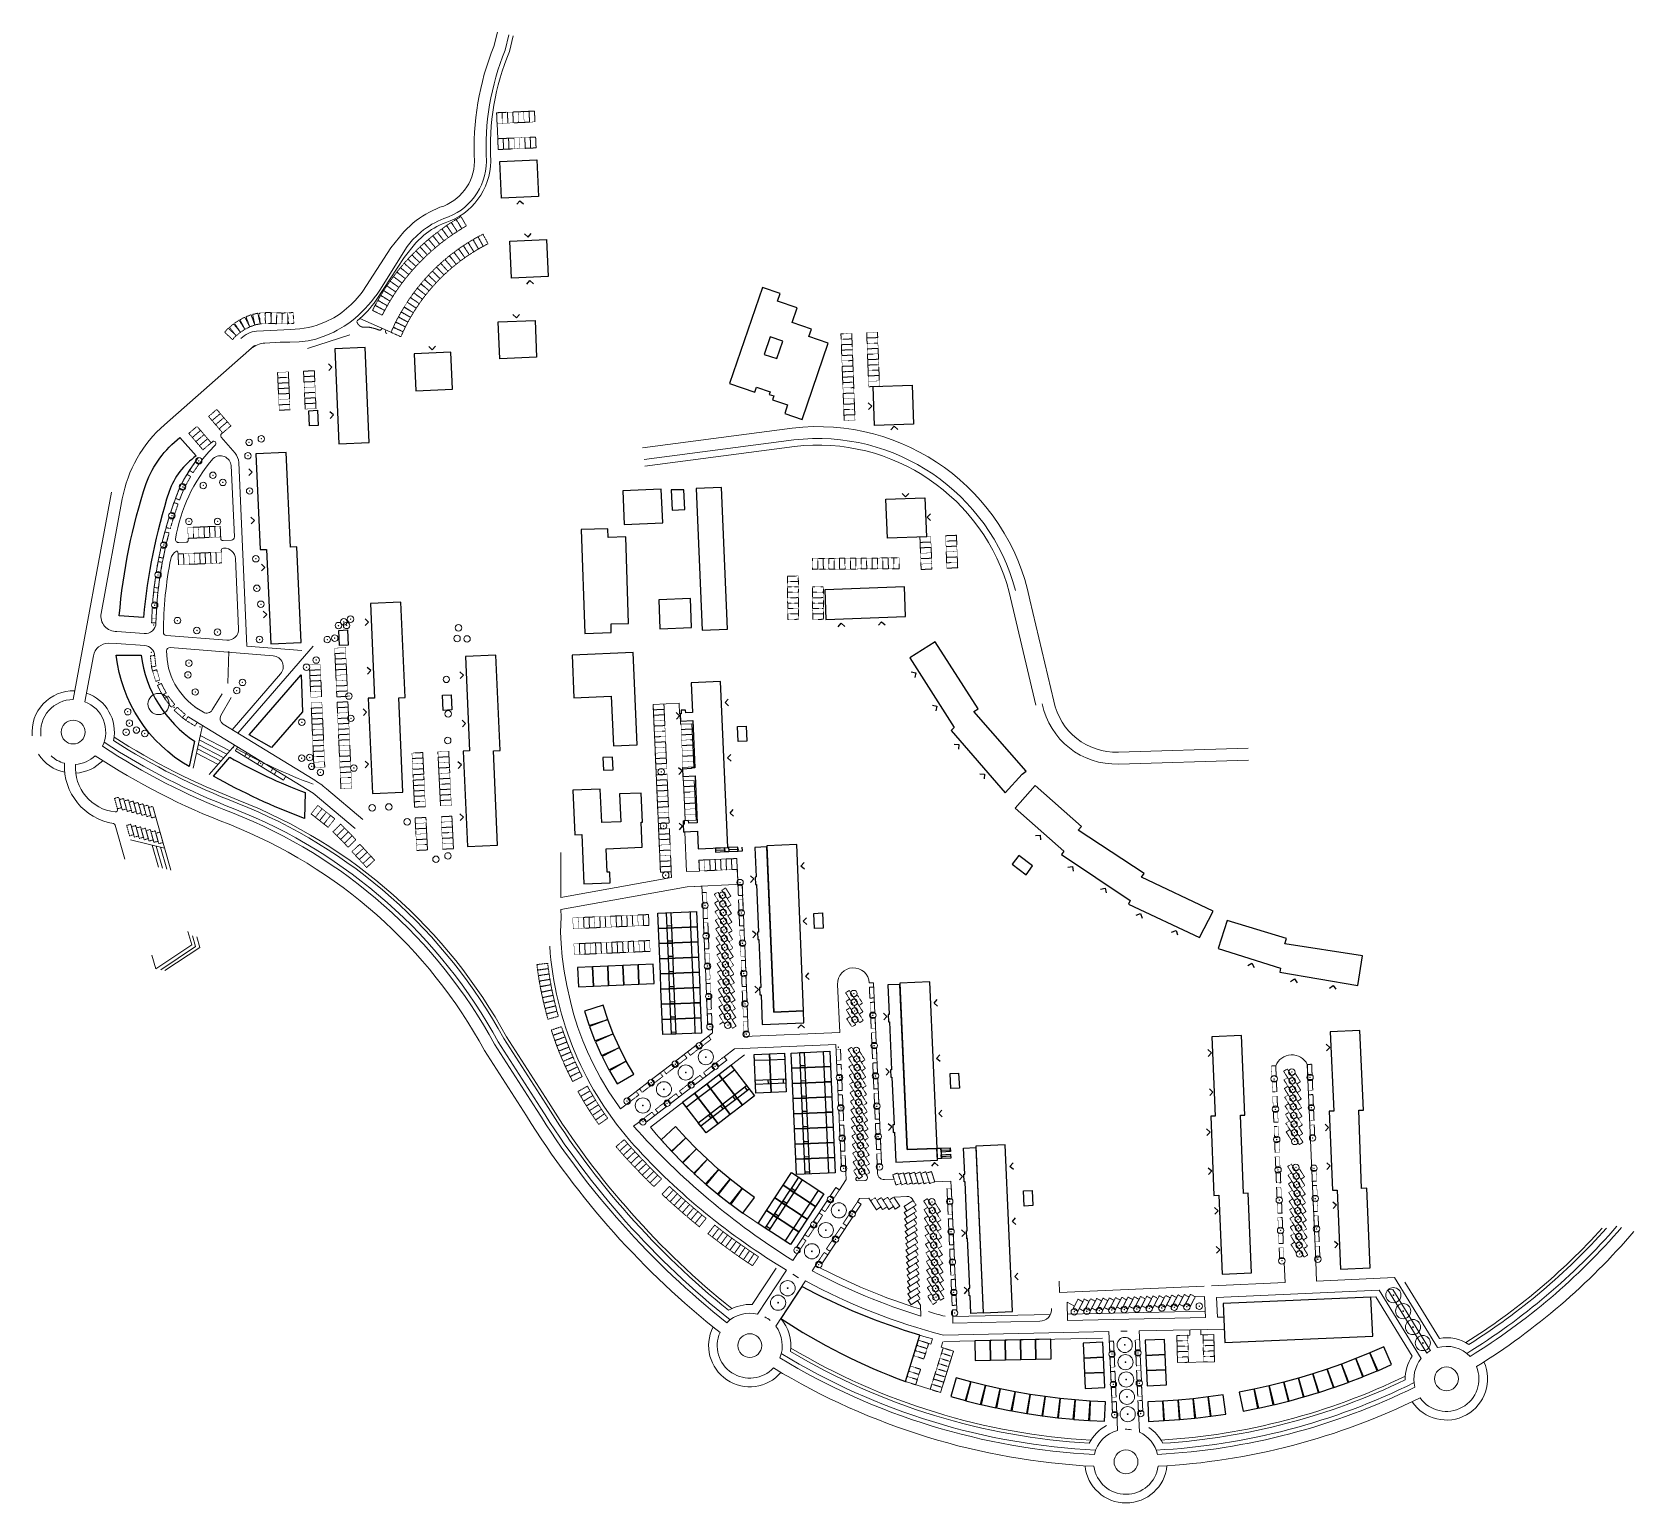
# Model space of a CAD drawing. Header units: millimetres. Extents: x 66738778 to 67478051, y 3190174640 to 3190853561.
import ezdxf

# ---------------------------------------------------------------- set-up
doc = ezdxf.new("R2010")
doc.units = ezdxf.units.MM
doc.header["$MEASUREMENT"] = 0
doc.linetypes.add('DASHED_4', pattern=[7, 4, -3])
for name, color, linetype, lineweight in [('A-------H1-', 8, 'DASHED_4', 0), ('A-L-16--EE-', 1, 'Continuous', 0), ('A-V27---EE-', 8, 'Continuous', 0)]:
    doc.layers.add(name, color=color, linetype=linetype, lineweight=lineweight)
for name, color, linetype in [('A-01SC-----', 7, 'Continuous'), ('A-01SH-----', 1, 'Continuous'), ('A-45B------', 1, 'Continuous')]:
    doc.layers.add(name, color=color, linetype=linetype)

msp = doc.modelspace()

# ---------------------------------------------------------------- linework, layer by layer
at = {"layer": 'A-------H1-'}
for p, q in [((67038254, 3190534101), (67043249, 3190534320)), ((67039128, 3190514138), (67038254, 3190534101)), ((67038362, 3190531634), (67043357, 3190531853)), ((67038470, 3190529168), (67043465, 3190529387)), ((67038578, 3190526701), (67043573, 3190526920)), ((67038686, 3190524235), (67043681, 3190524454)), ((67038794, 3190521768), (67043789, 3190521987)), ((67038902, 3190519302), (67043897, 3190519520)), ((67039010, 3190516835), (67044005, 3190517054)), ((67039402, 3190507896), (67044397, 3190508114)), ((67040206, 3190489530), (67039402, 3190507896)), ((67039516, 3190505284), (67044511, 3190505503)), ((67039631, 3190502673), (67044626, 3190502892)), ((67039745, 3190500061), (67044740, 3190500280)), ((67039859, 3190497450), (67044855, 3190497669)), ((67039974, 3190494838), (67044969, 3190495057)), ((67040088, 3190492227), (67045083, 3190492446)), ((67040206, 3190489530), (67045202, 3190489748)), ((67057445, 3190404651), (67055755, 3190403581)), ((67057771, 3190396657), (67056082, 3190395588))]:
    msp.add_line(p, q, dxfattribs=at)
at = {"layer": 'A-------H1-', "flags": 128}
for points in [[(66955659, 3190816419), (66955880, 3190811423), (66953382, 3190811313), (66953162, 3190816308)], [(66958157, 3190816529), (66958377, 3190811534), (66955880, 3190811423), (66955659, 3190816419)], [(66960654, 3190816639), (66960875, 3190811644), (66958377, 3190811534), (66958157, 3190816529)], [(66963152, 3190816749), (66963372, 3190811754), (66960875, 3190811644), (66960654, 3190816639)], [(66965649, 3190816860), (66965870, 3190811864), (66963372, 3190811754), (66963152, 3190816749)], [(66968147, 3190816970), (66968367, 3190811975), (66965870, 3190811864), (66965649, 3190816860)], [(66970645, 3190817080), (66970865, 3190812085), (66968367, 3190811975), (66968147, 3190816970)], [(66961184, 3190804651), (66961404, 3190799656), (66958906, 3190799545), (66958686, 3190804541)], [(66963681, 3190804761), (66963902, 3190799766), (66961404, 3190799656), (66961184, 3190804651)], [(66966179, 3190804871), (66966399, 3190799876), (66963902, 3190799766), (66963681, 3190804761)], [(66968676, 3190804982), (66968897, 3190799986), (66966399, 3190799876), (66966179, 3190804871)], [(66971174, 3190805092), (66971394, 3190800097), (66968897, 3190799986), (66968676, 3190804982)], [(66956188, 3190804430), (66956409, 3190799435), (66953911, 3190799325), (66953691, 3190804320)], [(66958686, 3190804541), (66958906, 3190799545), (66956409, 3190799435), (66956188, 3190804430)], [(66937105, 3190762812), (66934553, 3190767112), (66936703, 3190768388), (66939255, 3190764088)], [(66926881, 3190755634), (66923806, 3190759576), (66925777, 3190761114), (66928852, 3190757171)], [(66928852, 3190757172), (66925878, 3190761191), (66927887, 3190762678), (66930861, 3190758659)], [(66930861, 3190758660), (66927989, 3190762753), (66930036, 3190764189), (66932907, 3190760096)], [(66932907, 3190760097), (66930140, 3190764261), (66932223, 3190765645), (66934989, 3190761480)], [(66934988, 3190761481), (66932328, 3190765714), (66934445, 3190767045), (66937105, 3190762811)], [(66919407, 3190748996), (66915949, 3190752607), (66917754, 3190754336), (66921213, 3190750725)], [(66921212, 3190750726), (66917846, 3190754424), (66919695, 3190756106), (66923061, 3190752409)], [(66923060, 3190752410), (66919789, 3190756191), (66921680, 3190757827), (66924951, 3190754045)], [(66924950, 3190754046), (66921776, 3190757909), (66923708, 3190759496), (66926882, 3190755633)], [(66936494, 3190747906), (66933547, 3190751946), (66935567, 3190753419), (66938513, 3190749380)], [(66938513, 3190749380), (66935684, 3190753502), (66937746, 3190754917), (66940575, 3190750794)], [(66940575, 3190750794), (66937866, 3190754997), (66939967, 3190756351), (66942676, 3190752149)], [(66942676, 3190752149), (66940090, 3190756428), (66942229, 3190757721), (66944816, 3190753442)], [(66944816, 3190753442), (66942354, 3190757794), (66944530, 3190759025), (66946992, 3190754673)], [(66946992, 3190754673), (66944656, 3190759094), (66946867, 3190760262), (66949202, 3190755841)], [(66912643, 3190741636), (66908837, 3190744879), (66910458, 3190746782), (66914264, 3190743539)], [(66914263, 3190743540), (66910541, 3190746878), (66912210, 3190748739), (66915932, 3190745401)], [(66915932, 3190745402), (66912295, 3190748833), (66914011, 3190750651), (66917647, 3190747220)], [(66917646, 3190747221), (66914098, 3190750743), (66915859, 3190752518), (66919408, 3190748995)], [(66928865, 3190741449), (66925472, 3190745122), (66927309, 3190746818), (66930701, 3190743145)], [(66930701, 3190743145), (66927416, 3190746915), (66929301, 3190748557), (66932586, 3190744788)], [(66932586, 3190744788), (66929411, 3190748651), (66931343, 3190750238), (66934517, 3190746375)], [(66934517, 3190746375), (66931455, 3190750328), (66933432, 3190751859), (66936494, 3190747906)], [(66906659, 3190733629), (66902544, 3190736470), (66903964, 3190738527), (66908079, 3190735686)], [(66908078, 3190735687), (66904037, 3190738631), (66905509, 3190740652), (66909550, 3190737708)], [(66909549, 3190737708), (66905584, 3190740754), (66907107, 3190742737), (66911072, 3190739691)], [(66911071, 3190739692), (66907184, 3190742837), (66908757, 3190744781), (66912644, 3190741635)], [(66922030, 3190734156), (66918237, 3190737414), (66919866, 3190739311), (66923659, 3190736053)], [(66923659, 3190736053), (66919962, 3190739419), (66921645, 3190741268), (66925342, 3190737901)], [(66925342, 3190737901), (66921744, 3190741373), (66923479, 3190743172), (66927078, 3190739701)], [(66927078, 3190739701), (66923581, 3190743274), (66925368, 3190745023), (66928865, 3190741449)], [(66902719, 3190727249), (66898401, 3190729769), (66899661, 3190731928), (66903979, 3190729408)], [(66903978, 3190729409), (66899725, 3190732038), (66901039, 3190734164), (66905293, 3190731535)], [(66905292, 3190731536), (66901106, 3190734272), (66902474, 3190736364), (66906659, 3190733629)], [(66916081, 3190726125), (66911938, 3190728925), (66913338, 3190730996), (66917481, 3190728196)], [(66917481, 3190728196), (66913420, 3190731114), (66914879, 3190733145), (66918940, 3190730227)], [(66918940, 3190730227), (66914965, 3190733260), (66916482, 3190735248), (66920457, 3190732214)], [(66920457, 3190732214), (66916571, 3190735361), (66918145, 3190737304), (66922030, 3190734156)], [(66841597, 3190718358), (66840585, 3190723255), (66843034, 3190723761), (66844045, 3190718864)], [(66844045, 3190718864), (66843699, 3190723852), (66846193, 3190724026), (66846539, 3190719038)], [(66846539, 3190719038), (66846539, 3190724038), (66849039, 3190724038), (66849039, 3190719038)], [(66849039, 3190719038), (66849234, 3190724034), (66851732, 3190723936), (66851537, 3190718940)], [(66851587, 3190718939), (66851732, 3190723936), (66854231, 3190723864), (66854086, 3190718866)], [(66854306, 3190718865), (66854231, 3190723864), (66856731, 3190723902), (66856806, 3190718902)], [(66857134, 3190718918), (66856731, 3190723902), (66859223, 3190724103), (66859626, 3190719120)], [(66900367, 3190722837), (66895927, 3190725135), (66897076, 3190727356), (66901516, 3190725057)], [(66901515, 3190725058), (66897134, 3190727468), (66898339, 3190729658), (66902720, 3190727248)], [(66912248, 3190719681), (66907879, 3190722112), (66909094, 3190724296), (66913463, 3190721866)], [(66913463, 3190721866), (66909166, 3190724422), (66910444, 3190726570), (66914741, 3190724014)], [(66914741, 3190724014), (66910520, 3190726693), (66911859, 3190728804), (66916081, 3190726125)], [(66831264, 3190711600), (66827649, 3190715054), (66829376, 3190716862), (66832991, 3190713407)], [(66832991, 3190713407), (66829853, 3190717300), (66831799, 3190718869), (66834938, 3190714976)], [(66834938, 3190714976), (66832207, 3190719165), (66834302, 3190720530), (66837032, 3190716342)], [(66837032, 3190716342), (66834736, 3190720783), (66836957, 3190721931), (66839253, 3190717489)], [(66839253, 3190717489), (66837515, 3190722177), (66839859, 3190723047), (66841597, 3190718358)], [(66908987, 3190712929), (66904423, 3190714974), (66905446, 3190717255), (66910009, 3190715211)], [(66910009, 3190715211), (66905506, 3190717386), (66906594, 3190719637), (66911096, 3190717462)], [(66911096, 3190717462), (66906658, 3190719766), (66907810, 3190721985), (66912248, 3190719681)], [(67112071, 3190714236), (67117067, 3190714424), (67117161, 3190711926), (67112165, 3190711738)], [(67112165, 3190711738), (67117161, 3190711926), (67117255, 3190709428), (67112258, 3190709240)], [(67112258, 3190709240), (67117255, 3190709428), (67117349, 3190706929), (67112352, 3190706741)], [(67123959, 3190714835), (67128956, 3190715023), (67129050, 3190712525), (67124053, 3190712337)], [(67124053, 3190712337), (67129050, 3190712525), (67129144, 3190710027), (67124147, 3190709839)], [(67124147, 3190709839), (67129144, 3190710027), (67129238, 3190707528), (67124241, 3190707340)], [(67112352, 3190706741), (67117349, 3190706929), (67117443, 3190704431), (67112446, 3190704243)], [(67112446, 3190704243), (67117443, 3190704431), (67117537, 3190701933), (67112540, 3190701745)], [(67112540, 3190701745), (67117537, 3190701933), (67117631, 3190699435), (67112634, 3190699247)], [(67124241, 3190707340), (67129238, 3190707528), (67129332, 3190705030), (67124335, 3190704842)], [(67124335, 3190704842), (67129332, 3190705030), (67129426, 3190702532), (67124429, 3190702344)], [(67124429, 3190702344), (67129426, 3190702532), (67129519, 3190700034), (67124523, 3190699846)], [(66857180, 3190694204), (66852185, 3190693983), (66852075, 3190696481), (66857070, 3190696701)], [(66857291, 3190691706), (66852295, 3190691486), (66852185, 3190693983), (66857180, 3190694204)], [(66869169, 3190694733), (66864174, 3190694513), (66864063, 3190697010), (66869058, 3190697231)], [(66869279, 3190692236), (66864284, 3190692015), (66864174, 3190694513), (66869169, 3190694733)], [(67112634, 3190699247), (67117631, 3190699435), (67117725, 3190696936), (67112728, 3190696749)], [(67112728, 3190696749), (67117725, 3190696936), (67117818, 3190694438), (67112822, 3190694250)], [(67112822, 3190694250), (67117818, 3190694438), (67117912, 3190691940), (67112916, 3190691752)], [(67124523, 3190699846), (67129519, 3190700034), (67129613, 3190697535), (67124617, 3190697348)], [(67124617, 3190697348), (67129613, 3190697535), (67129707, 3190695037), (67124711, 3190694849)], [(67124711, 3190694849), (67129707, 3190695037), (67129801, 3190692539), (67124805, 3190692351)], [(66857401, 3190689209), (66852406, 3190688988), (66852295, 3190691486), (66857291, 3190691706)], [(66857511, 3190686711), (66852516, 3190686491), (66852406, 3190688988), (66857401, 3190689209)], [(66857621, 3190684214), (66852626, 3190683993), (66852516, 3190686491), (66857511, 3190686711)], [(66869389, 3190689738), (66864394, 3190689518), (66864284, 3190692015), (66869279, 3190692236)], [(66869499, 3190687240), (66864504, 3190687020), (66864394, 3190689518), (66869389, 3190689738)], [(66869610, 3190684743), (66864615, 3190684522), (66864504, 3190687020), (66869499, 3190687240)], [(67112916, 3190691752), (67117912, 3190691940), (67118006, 3190689442), (67113010, 3190689254)], [(67113010, 3190689254), (67118006, 3190689442), (67118100, 3190686943), (67113104, 3190686756)], [(67113104, 3190686756), (67118100, 3190686943), (67118194, 3190684445), (67113198, 3190684257)], [(67124805, 3190692351), (67129801, 3190692539), (67129895, 3190690041), (67124899, 3190689853)], [(66825666, 3190677474), (66821869, 3190674221), (66820243, 3190676119), (66824040, 3190679372)], [(66857732, 3190681716), (66852737, 3190681496), (66852626, 3190683993), (66857621, 3190684214)], [(66857842, 3190679219), (66852847, 3190678998), (66852737, 3190681496), (66857732, 3190681716)], [(66869720, 3190682245), (66864725, 3190682025), (66864615, 3190684522), (66869610, 3190684743)], [(66869830, 3190679748), (66864835, 3190679527), (66864725, 3190682025), (66869720, 3190682245)], [(67113198, 3190684257), (67118194, 3190684445), (67118288, 3190681947), (67113292, 3190681759)], [(67113292, 3190681759), (67118288, 3190681947), (67118382, 3190679449), (67113385, 3190679261)], [(67113385, 3190679261), (67118382, 3190679449), (67118476, 3190676950), (67113479, 3190676763)], [(66827293, 3190675576), (66823496, 3190672322), (66821869, 3190674221), (66825666, 3190677474)], [(66828920, 3190673677), (66825123, 3190670424), (66823496, 3190672322), (66827293, 3190675576)], [(66830546, 3190671779), (66826749, 3190668525), (66825123, 3190670424), (66828920, 3190673677)], [(67113479, 3190676763), (67118476, 3190676950), (67118570, 3190674452), (67113573, 3190674264)], [(66816554, 3190669666), (66812757, 3190666413), (66811130, 3190668311), (66814927, 3190671564)], [(66818181, 3190667768), (66814384, 3190664514), (66812757, 3190666413), (66816554, 3190669666)], [(66819807, 3190665869), (66816010, 3190662616), (66814384, 3190664514), (66818181, 3190667768)], [(66821434, 3190663971), (66817637, 3190660717), (66816010, 3190662616), (66819807, 3190665869)], [(66810270, 3190649416), (66807813, 3190645062), (66809548, 3190644074), (66812012, 3190648433)], [(66814263, 3190655372), (66811426, 3190651255), (66813072, 3190650120), (66815910, 3190654237)], [(66806807, 3190642996), (66805006, 3190638332), (66806871, 3190637611), (66808672, 3190642275)], [(66804290, 3190636347), (66802681, 3190631613), (66804574, 3190630970), (66806184, 3190635703)], [(66802061, 3190629669), (66800638, 3190624876), (66802555, 3190624307), (66803979, 3190629100)], [(66800081, 3190622856), (66798849, 3190618011), (66800787, 3190617518), (66802019, 3190622364)], [(66813131, 3190624958), (66813353, 3190619963), (66810855, 3190619852), (66810634, 3190624847)], [(66815629, 3190625069), (66815850, 3190620074), (66813353, 3190619963), (66813131, 3190624958)], [(66818126, 3190625179), (66818348, 3190620184), (66815850, 3190620074), (66815629, 3190625069)], [(66820624, 3190625290), (66820845, 3190620295), (66818348, 3190620184), (66818126, 3190625179)], [(66823121, 3190625401), (66823343, 3190620406), (66820845, 3190620295), (66820624, 3190625290)], [(66825619, 3190625512), (66825840, 3190620517), (66823343, 3190620406), (66823121, 3190625401)], [(67148521, 3190620487), (67153518, 3190620675), (67153612, 3190618177), (67148615, 3190617989)], [(67160393, 3190621086), (67165390, 3190621274), (67165483, 3190618775), (67160487, 3190618588)], [(66798385, 3190616024), (66797343, 3190611134), (66799299, 3190610717), (66800341, 3190615607)], [(66808668, 3190612748), (66808889, 3190607753), (66806392, 3190607642), (66806170, 3190612637)], [(66811165, 3190612859), (66811387, 3190607864), (66808889, 3190607753), (66808668, 3190612748)], [(66813663, 3190612970), (66813884, 3190607975), (66811387, 3190607864), (66811165, 3190612859)], [(66816160, 3190613080), (66816382, 3190608085), (66813884, 3190607975), (66813663, 3190612970)], [(66818658, 3190613191), (66818879, 3190608196), (66816382, 3190608085), (66816160, 3190613080)], [(66821155, 3190613302), (66821377, 3190608307), (66818879, 3190608196), (66818658, 3190613191)], [(66823653, 3190613413), (66823874, 3190608418), (66821377, 3190608307), (66821155, 3190613302)], [(66826151, 3190613523), (66826372, 3190608528), (66823874, 3190608418), (66823653, 3190613413)], [(67148615, 3190617989), (67153612, 3190618177), (67153705, 3190615679), (67148709, 3190615491)], [(67148709, 3190615491), (67153705, 3190615679), (67153799, 3190613181), (67148803, 3190612993)], [(67148803, 3190612993), (67153799, 3190613181), (67153893, 3190610682), (67148897, 3190610494)], [(67160487, 3190618588), (67165483, 3190618775), (67165577, 3190616277), (67160581, 3190616089)], [(67160581, 3190616089), (67165577, 3190616277), (67165671, 3190613779), (67160675, 3190613591)], [(67160675, 3190613591), (67165671, 3190613779), (67165765, 3190611281), (67160769, 3190611093)], [(66796956, 3190609147), (66796108, 3190604220), (66798079, 3190603880), (66798927, 3190608808)], [(67098964, 3190605565), (67098927, 3190610564), (67101427, 3190610583), (67101464, 3190605583)], [(67101464, 3190605583), (67101427, 3190610583), (67103927, 3190610602), (67103964, 3190605602)], [(67103964, 3190605602), (67103927, 3190610602), (67106427, 3190610621), (67106464, 3190605621)], [(67106464, 3190605621), (67106427, 3190610621), (67108927, 3190610639), (67108964, 3190605639)], [(67108964, 3190605639), (67108927, 3190610639), (67111427, 3190610658), (67111464, 3190605658)], [(67111464, 3190605658), (67111427, 3190610658), (67113927, 3190610677), (67113964, 3190605677)], [(67113964, 3190605677), (67113927, 3190610677), (67116427, 3190610695), (67116464, 3190605695)], [(67116464, 3190605695), (67116427, 3190610695), (67118926, 3190610714), (67118964, 3190605714)], [(67118964, 3190605714), (67118926, 3190610714), (67121426, 3190610733), (67121464, 3190605733)], [(67121464, 3190605733), (67121426, 3190610733), (67123926, 3190610751), (67123964, 3190605751)], [(67123964, 3190605751), (67123926, 3190610751), (67126426, 3190610770), (67126464, 3190605770)], [(67126464, 3190605770), (67126426, 3190610770), (67128926, 3190610789), (67128964, 3190605789)], [(67128964, 3190605789), (67128926, 3190610789), (67131426, 3190610807), (67131463, 3190605807)], [(67131463, 3190605807), (67131426, 3190610807), (67133926, 3190610826), (67133963, 3190605826)], [(67133963, 3190605826), (67133926, 3190610826), (67136426, 3190610845), (67136463, 3190605845)], [(67136463, 3190605845), (67136426, 3190610845), (67138926, 3190610863), (67138963, 3190605864)], [(67148897, 3190610494), (67153893, 3190610682), (67153987, 3190608184), (67148991, 3190607996)], [(67148991, 3190607996), (67153987, 3190608184), (67154081, 3190605686), (67149085, 3190605498)], [(67160769, 3190611093), (67165765, 3190611281), (67165859, 3190608783), (67160863, 3190608595)], [(67160863, 3190608595), (67165859, 3190608783), (67165953, 3190606284), (67160957, 3190606096)], [(66795794, 3190602123), (66795141, 3190597166), (66797124, 3190596905), (66797776, 3190601862)], [(67092420, 3190599995), (67087420, 3190599957), (67087402, 3190602457), (67092402, 3190602495)], [(67092439, 3190597495), (67087439, 3190597457), (67087420, 3190599957), (67092420, 3190599995)], [(66794909, 3190595099), (66794453, 3190590119), (66796445, 3190589937), (66796901, 3190594916)], [(67092458, 3190594995), (67087458, 3190594957), (67087439, 3190597457), (67092439, 3190597495)], [(67092476, 3190592495), (67087477, 3190592458), (67087458, 3190594957), (67092458, 3190594995)], [(67092495, 3190589995), (67087495, 3190589958), (67087477, 3190592458), (67092476, 3190592495)], [(67103968, 3190594995), (67098968, 3190594957), (67098949, 3190597457), (67103949, 3190597495)], [(67103987, 3190592495), (67098987, 3190592458), (67098968, 3190594957), (67103968, 3190594995)], [(67104005, 3190589995), (67099005, 3190589958), (67098987, 3190592458), (67103987, 3190592495)], [(66794305, 3190588045), (66794045, 3190583052), (66796042, 3190582948), (66796302, 3190587941)], [(67092514, 3190587495), (67087514, 3190587458), (67087495, 3190589958), (67092495, 3190589995)], [(67092532, 3190584995), (67087533, 3190584958), (67087514, 3190587458), (67092514, 3190587495)], [(67092551, 3190582495), (67087551, 3190582458), (67087533, 3190584958), (67092532, 3190584995)], [(67104024, 3190587495), (67099024, 3190587458), (67099005, 3190589958), (67104005, 3190589995)], [(67104043, 3190584995), (67099043, 3190584958), (67099024, 3190587458), (67104024, 3190587495)], [(67104061, 3190582495), (67099061, 3190582458), (67099043, 3190584958), (67104043, 3190584995)], [(66883547, 3190566914), (66878552, 3190566692), (66878442, 3190569190), (66883437, 3190569411)], [(66793366, 3190565551), (66793972, 3190560588), (66795958, 3190560830), (66795352, 3190565793)], [(66871877, 3190559214), (66866882, 3190558993), (66866771, 3190561490), (66871766, 3190561712)], [(66883658, 3190564416), (66878663, 3190564195), (66878552, 3190566692), (66883547, 3190566914)], [(66883769, 3190561919), (66878774, 3190561697), (66878663, 3190564195), (66883658, 3190564416)], [(66883880, 3190559421), (66878885, 3190559200), (66878774, 3190561697), (66883769, 3190561919)], [(66794389, 3190558631), (66795869, 3190553856), (66797780, 3190554448), (66796299, 3190559224)], [(66871988, 3190556717), (66866993, 3190556495), (66866882, 3190558993), (66871877, 3190559214)], [(66872099, 3190554219), (66867104, 3190553997), (66866993, 3190556495), (66871988, 3190556717)], [(66872209, 3190551721), (66867214, 3190551500), (66867104, 3190553997), (66872099, 3190554219)], [(66883990, 3190556924), (66878995, 3190556702), (66878885, 3190559200), (66883880, 3190559421)], [(66884101, 3190554426), (66879106, 3190554205), (66878995, 3190556702), (66883990, 3190556924)], [(66884212, 3190551928), (66879217, 3190551707), (66879106, 3190554205), (66884101, 3190554426)], [(66796623, 3190552003), (66798929, 3190547567), (66800704, 3190548489), (66798398, 3190552926)], [(66800001, 3190545878), (66803059, 3190541923), (66804642, 3190543146), (66801583, 3190547101)], [(66872320, 3190549224), (66867325, 3190549002), (66867214, 3190551500), (66872209, 3190551721)], [(66872431, 3190546726), (66867436, 3190546505), (66867325, 3190549002), (66872320, 3190549224)], [(66884323, 3190549431), (66879328, 3190549209), (66879217, 3190551707), (66884212, 3190551928)], [(66884434, 3190546933), (66879438, 3190546712), (66879328, 3190549209), (66884323, 3190549431)], [(66804414, 3190540451), (66808131, 3190537107), (66809469, 3190538594), (66805752, 3190541938)], [(66872652, 3190541731), (66867657, 3190541510), (66867547, 3190544007), (66872542, 3190544229)], [(66872763, 3190539234), (66867768, 3190539012), (66867657, 3190541510), (66872652, 3190541731)], [(66872874, 3190536736), (66867879, 3190536515), (66867768, 3190539012), (66872763, 3190539234)], [(66884655, 3190541938), (66879660, 3190541717), (66879549, 3190544214), (66884544, 3190544436)], [(66884766, 3190539441), (66879771, 3190539219), (66879660, 3190541717), (66884655, 3190541938)], [(66884877, 3190536943), (66879881, 3190536722), (66879771, 3190539219), (66884766, 3190539441)], [(67025389, 3190543220), (67030384, 3190543439), (67030494, 3190540941), (67025498, 3190540722)], [(67025498, 3190540722), (67030494, 3190540941), (67030603, 3190538443), (67025608, 3190538225)], [(66809723, 3190535896), (66813965, 3190533250), (66815024, 3190534947), (66810781, 3190537593)], [(66872985, 3190534239), (66867990, 3190534017), (66867879, 3190536515), (66872874, 3190536736)], [(66873095, 3190531741), (66868100, 3190531520), (66867990, 3190534017), (66872985, 3190534239)], [(66873206, 3190529244), (66868211, 3190529022), (66868100, 3190531520), (66873095, 3190531741)], [(66884987, 3190534446), (66879992, 3190534224), (66879881, 3190536722), (66884877, 3190536943)], [(66885098, 3190531948), (66880103, 3190531727), (66879992, 3190534224), (66884987, 3190534446)], [(66885209, 3190529451), (66880214, 3190529229), (66880103, 3190531727), (66885098, 3190531948)], [(67025608, 3190538225), (67030603, 3190538443), (67030712, 3190535946), (67025717, 3190535727)], [(67025717, 3190535727), (67030712, 3190535946), (67030822, 3190533448), (67025827, 3190533229)], [(67025827, 3190533229), (67030822, 3190533448), (67030931, 3190530951), (67025936, 3190530732)], [(66873317, 3190526746), (66868322, 3190526524), (66868211, 3190529022), (66873206, 3190529244)], [(66873428, 3190524248), (66868433, 3190524027), (66868322, 3190526524), (66873317, 3190526746)], [(66873539, 3190521751), (66868543, 3190521529), (66868433, 3190524027), (66873428, 3190524248)], [(66885320, 3190526953), (66880325, 3190526732), (66880214, 3190529229), (66885209, 3190529451)], [(66885430, 3190524455), (66880435, 3190524234), (66880325, 3190526732), (66885320, 3190526953)], [(66885541, 3190521958), (66880546, 3190521736), (66880435, 3190524234), (66885430, 3190524455)], [(67025936, 3190530732), (67030931, 3190530951), (67031041, 3190528453), (67026045, 3190528234)], [(67026045, 3190528234), (67031041, 3190528453), (67031150, 3190525955), (67026155, 3190525737)], [(67026155, 3190525737), (67031150, 3190525955), (67031259, 3190523458), (67026264, 3190523239)], [(66832631, 3190521841), (66836897, 3190519234), (66837940, 3190520940), (66833674, 3190523548)], [(66838604, 3190518191), (66842870, 3190515583), (66843913, 3190517290), (66839647, 3190519897)], [(66873649, 3190519253), (66868654, 3190519032), (66868543, 3190521529), (66873539, 3190521751)], [(66873760, 3190516756), (66868765, 3190516534), (66868654, 3190519032), (66873649, 3190519253)], [(66873871, 3190514258), (66868876, 3190514037), (66868765, 3190516534), (66873760, 3190516756)], [(66885652, 3190519460), (66880657, 3190519239), (66880546, 3190521736), (66885541, 3190521958)], [(66885763, 3190516963), (66880768, 3190516741), (66880657, 3190519239), (66885652, 3190519460)], [(66885873, 3190514465), (66880878, 3190514244), (66880768, 3190516741), (66885763, 3190516963)], [(66919204, 3190518502), (66914210, 3190518258), (66914088, 3190520755), (66919082, 3190520999)], [(66919327, 3190516005), (66914333, 3190515761), (66914210, 3190518258), (66919204, 3190518502)], [(66931190, 3190519089), (66926196, 3190518844), (66926074, 3190521341), (66931068, 3190521586)], [(66931312, 3190516592), (66926318, 3190516347), (66926196, 3190518844), (66931190, 3190519089)], [(66931434, 3190514095), (66926440, 3190513850), (66926318, 3190516347), (66931312, 3190516592)], [(67026264, 3190523239), (67031259, 3190523458), (67031369, 3190520960), (67026374, 3190520741)], [(67026374, 3190520741), (67031369, 3190520960), (67031478, 3190518463), (67026483, 3190518244)], [(67026483, 3190518244), (67031478, 3190518463), (67031588, 3190515965), (67026593, 3190515746)], [(66844577, 3190514540), (66848843, 3190511933), (66849886, 3190513639), (66845620, 3190516247)], [(66850550, 3190510890), (66854816, 3190508282), (66855859, 3190509989), (66851593, 3190512596)], [(66885984, 3190511968), (66880989, 3190511746), (66880878, 3190514244), (66885873, 3190514465)], [(66886095, 3190509470), (66881100, 3190509249), (66880989, 3190511746), (66885984, 3190511968)], [(66886206, 3190506973), (66881211, 3190506751), (66881100, 3190509249), (66886095, 3190509470)], [(66919449, 3190513508), (66914455, 3190513264), (66914333, 3190515761), (66919327, 3190516005)], [(66919571, 3190511011), (66914577, 3190510767), (66914455, 3190513264), (66919449, 3190513508)], [(66919693, 3190508514), (66914699, 3190508270), (66914577, 3190510767), (66919571, 3190511011)], [(66931557, 3190511598), (66926563, 3190511353), (66926440, 3190513850), (66931434, 3190514095)], [(66931679, 3190509101), (66926685, 3190508856), (66926563, 3190511353), (66931557, 3190511598)], [(66931801, 3190506604), (66926807, 3190506359), (66926685, 3190508856), (66931679, 3190509101)], [(67026593, 3190515746), (67031588, 3190515965), (67031697, 3190513467), (67026702, 3190513249)], [(67026811, 3190510751), (67031807, 3190510970), (67031916, 3190508472), (67026921, 3190508253)], [(66886317, 3190504475), (66881321, 3190504254), (66881211, 3190506751), (66886206, 3190506973)], [(66919815, 3190506017), (66914821, 3190505773), (66914699, 3190508270), (66919693, 3190508514)], [(66919938, 3190503520), (66914944, 3190503276), (66914821, 3190505773), (66919815, 3190506017)], [(66920060, 3190501023), (66915066, 3190500779), (66914944, 3190503276), (66919938, 3190503520)], [(66931923, 3190504107), (66926929, 3190503862), (66926807, 3190506359), (66931801, 3190506604)], [(66932045, 3190501610), (66927051, 3190501365), (66926929, 3190503862), (66931923, 3190504107)], [(66932168, 3190499113), (66927174, 3190498868), (66927051, 3190501365), (66932045, 3190501610)], [(67026921, 3190508253), (67031916, 3190508472), (67032025, 3190505975), (67027030, 3190505756)], [(67027030, 3190505756), (67032025, 3190505975), (67032135, 3190503477), (67027140, 3190503258)], [(67027140, 3190503258), (67032135, 3190503477), (67032244, 3190500979), (67027249, 3190500761)], [(66778193, 3190495049), (66776840, 3190499863), (66778765, 3190500404), (66780118, 3190495590)], [(66780440, 3190494445), (66779087, 3190499259), (66781012, 3190499800), (66782366, 3190494986)], [(66782688, 3190493841), (66781334, 3190498655), (66783260, 3190499196), (66784613, 3190494383)], [(66784935, 3190493237), (66783582, 3190498051), (66785507, 3190498592), (66786860, 3190493779)], [(66787182, 3190492633), (66785829, 3190497447), (66787754, 3190497988), (66789108, 3190493175)], [(66789430, 3190492029), (66788076, 3190496843), (66790002, 3190497384), (66791355, 3190492571)], [(66791677, 3190491425), (66790324, 3190496239), (66792249, 3190496780), (66793602, 3190491967)], [(66793924, 3190490821), (66792571, 3190495635), (66794496, 3190496176), (66795850, 3190491363)], [(66872626, 3190495060), (66869527, 3190491136), (66867565, 3190492686), (66870664, 3190496610)], [(66874588, 3190493511), (66871489, 3190489587), (66869527, 3190491136), (66872626, 3190495060)], [(66920182, 3190498526), (66915188, 3190498282), (66915066, 3190500779), (66920060, 3190501023)], [(66920304, 3190496029), (66915310, 3190495785), (66915188, 3190498282), (66920182, 3190498526)], [(66932290, 3190496616), (66927296, 3190496371), (66927174, 3190498868), (66932168, 3190499113)], [(67027249, 3190500761), (67032244, 3190500979), (67032354, 3190498482), (67027358, 3190498263)], [(67027358, 3190498263), (67032354, 3190498482), (67032463, 3190495984), (67027468, 3190495765)], [(67027468, 3190495765), (67032463, 3190495984), (67032572, 3190493487), (67027577, 3190493268)], [(66783781, 3190482561), (66782428, 3190487374), (66784353, 3190487915), (66785707, 3190483102)], [(66786029, 3190481957), (66784675, 3190486770), (66786601, 3190487311), (66787954, 3190482498)], [(66876550, 3190491961), (66873450, 3190488037), (66871489, 3190489587), (66874588, 3190493511)], [(66878511, 3190490411), (66875412, 3190486488), (66873450, 3190488037), (66876550, 3190491961)], [(66882991, 3190486183), (66879412, 3190482691), (66877666, 3190484480), (66881245, 3190487972)], [(66920671, 3190488538), (66915677, 3190488294), (66915554, 3190490791), (66920548, 3190491035)], [(66920793, 3190486041), (66915799, 3190485797), (66915677, 3190488294), (66920671, 3190488538)], [(66932656, 3190489125), (66927662, 3190488880), (66927540, 3190491377), (66932534, 3190491622)], [(66932778, 3190486628), (66927784, 3190486383), (66927662, 3190488880), (66932656, 3190489125)], [(67027577, 3190493268), (67032572, 3190493487), (67032682, 3190490989), (67027687, 3190490770)], [(67027687, 3190490770), (67032682, 3190490989), (67032791, 3190488491), (67027796, 3190488273)], [(66788276, 3190481353), (66786923, 3190486166), (66788848, 3190486708), (66790201, 3190481894)], [(66790523, 3190480749), (66789170, 3190485562), (66791095, 3190486104), (66792449, 3190481290)], [(66792771, 3190480145), (66791417, 3190484958), (66793343, 3190485500), (66794696, 3190480686)], [(66795018, 3190479541), (66793665, 3190484354), (66795590, 3190484896), (66796943, 3190480082)], [(66797265, 3190478937), (66795912, 3190483750), (66797837, 3190484292), (66799191, 3190479478)], [(66884737, 3190484394), (66881158, 3190480902), (66879412, 3190482691), (66882991, 3190486183)], [(66886483, 3190482604), (66882904, 3190479112), (66881158, 3190480902), (66884737, 3190484394)], [(66888229, 3190480815), (66884650, 3190477323), (66882904, 3190479112), (66886483, 3190482604)], [(66920915, 3190483544), (66915921, 3190483300), (66915799, 3190485797), (66920793, 3190486041)], [(66921037, 3190481047), (66916043, 3190480803), (66915921, 3190483300), (66920915, 3190483544)], [(66921159, 3190478550), (66916165, 3190478306), (66916043, 3190480803), (66921037, 3190481047)], [(66932901, 3190484131), (66927907, 3190483886), (66927784, 3190486383), (66932778, 3190486628)], [(66933023, 3190481634), (66928029, 3190481389), (66927907, 3190483886), (66932901, 3190484131)], [(66933145, 3190479137), (66928151, 3190478892), (66928029, 3190481389), (66933023, 3190481634)], [(67027905, 3190485775), (67032901, 3190485994), (67033010, 3190483496), (67028015, 3190483277)], [(67028015, 3190483277), (67033010, 3190483496), (67033120, 3190480999), (67028124, 3190480780)], [(67028124, 3190480780), (67033120, 3190480999), (67033229, 3190478501), (67028234, 3190478282)], [(66891765, 3190476845), (66888100, 3190473444), (66886399, 3190475276), (66890064, 3190478677)], [(66893465, 3190475012), (66889800, 3190471611), (66888100, 3190473444), (66891765, 3190476845)], [(66895166, 3190473179), (66891500, 3190469778), (66889800, 3190471611), (66893465, 3190475012)], [(66896866, 3190471347), (66893201, 3190467946), (66891500, 3190469778), (66895166, 3190473179)], [(66921282, 3190476053), (66916288, 3190475809), (66916165, 3190478306), (66921159, 3190478550)], [(66933267, 3190476640), (66928273, 3190476395), (66928151, 3190478892), (66933145, 3190479137)], [(67028234, 3190478282), (67033229, 3190478501), (67033338, 3190476003), (67028343, 3190475785)], [(67028343, 3190475785), (67033338, 3190476003), (67033448, 3190473506), (67028453, 3190473287)], [(67028453, 3190473287), (67033448, 3190473506), (67033557, 3190471008), (67028562, 3190470789)], [(67061534, 3190471980), (67061753, 3190466985), (67059256, 3190466875), (67059037, 3190471871)], [(67064032, 3190472090), (67064251, 3190467094), (67061753, 3190466985), (67061534, 3190471980)], [(67028562, 3190470789), (67033557, 3190471008), (67033667, 3190468511), (67028671, 3190468292)], [(67028671, 3190468292), (67033667, 3190468511), (67033776, 3190466013), (67028781, 3190465794)], [(67049046, 3190471433), (67049265, 3190466438), (67046768, 3190466328), (67046549, 3190471324)], [(67051544, 3190471542), (67051763, 3190466547), (67049265, 3190466438), (67049046, 3190471433)], [(67054042, 3190471652), (67054260, 3190466657), (67051763, 3190466547), (67051544, 3190471542)], [(67056539, 3190471761), (67056758, 3190466766), (67054260, 3190466657), (67054042, 3190471652)], [(67059037, 3190471871), (67059256, 3190466875), (67056758, 3190466766), (67056539, 3190471761)], [(67058846, 3190458518), (67061254, 3190454716), (67059564, 3190453646), (67057157, 3190457448)], [(67064543, 3190459941), (67064747, 3190454945), (67066746, 3190455027), (67066541, 3190460022)], [(67048093, 3190456377), (67048297, 3190451381), (67050295, 3190451463), (67050091, 3190456459)], [(67055322, 3190456607), (67057729, 3190452805), (67056039, 3190451736), (67053632, 3190455538)], [(67055485, 3190452611), (67057892, 3190448809), (67056202, 3190447739), (67053795, 3190451541)], [(67059010, 3190454521), (67061417, 3190450719), (67059727, 3190449649), (67057320, 3190453451)], [(67059173, 3190450524), (67061580, 3190446722), (67059891, 3190445652), (67057483, 3190449454)], [(67064829, 3190452947), (67065033, 3190447951), (67067031, 3190448032), (67066827, 3190453028)], [(66990812, 3190444810), (66991031, 3190439814), (66988533, 3190439705), (66988314, 3190444700)], [(66993310, 3190444919), (66993529, 3190439924), (66991031, 3190439814), (66990812, 3190444810)], [(66995807, 3190445028), (66996026, 3190440033), (66993529, 3190439924), (66993310, 3190444919)], [(66998305, 3190445138), (66998524, 3190440143), (66996026, 3190440033), (66995807, 3190445028)], [(67000803, 3190445247), (67001021, 3190440252), (66998524, 3190440143), (66998305, 3190445138)], [(67003300, 3190445357), (67003519, 3190440361), (67001021, 3190440252), (67000803, 3190445247)], [(67005798, 3190445466), (67006017, 3190440471), (67003519, 3190440361), (67003300, 3190445357)], [(67008295, 3190445575), (67008514, 3190440580), (67006017, 3190440471), (67005798, 3190445466)], [(67010793, 3190445685), (67011012, 3190440690), (67008514, 3190440580), (67008295, 3190445575)], [(67013291, 3190445794), (67013509, 3190440799), (67011012, 3190440690), (67010793, 3190445685)], [(67015788, 3190445904), (67016007, 3190440908), (67013509, 3190440799), (67013291, 3190445794)], [(67018286, 3190446013), (67018505, 3190441018), (67016007, 3190440908), (67015788, 3190445904)], [(67020783, 3190446122), (67021002, 3190441127), (67018505, 3190441018), (67018286, 3190446013)], [(67023281, 3190446232), (67023500, 3190441237), (67021002, 3190441127), (67020783, 3190446122)], [(67048379, 3190449382), (67048583, 3190444386), (67050581, 3190444468), (67050377, 3190449463)], [(67048664, 3190442388), (67048869, 3190437392), (67050867, 3190437473), (67050663, 3190442469)], [(67055648, 3190448614), (67058055, 3190444812), (67056366, 3190443742), (67053958, 3190447544)], [(67055811, 3190444617), (67058219, 3190440815), (67056529, 3190439746), (67054122, 3190443548)], [(67059336, 3190446528), (67061744, 3190442726), (67060054, 3190441656), (67057647, 3190445458)], [(67059500, 3190442531), (67061907, 3190438729), (67060217, 3190437659), (67057810, 3190441461)], [(67065115, 3190445951), (67065319, 3190440956), (67067317, 3190441037), (67067113, 3190446033)], [(67048950, 3190435392), (67049154, 3190430397), (67051153, 3190430478), (67050949, 3190435474)], [(67055975, 3190440621), (67058382, 3190436819), (67056692, 3190435749), (67054285, 3190439551)], [(67056138, 3190436624), (67058545, 3190432822), (67056856, 3190431752), (67054448, 3190435554)], [(67059663, 3190438534), (67062070, 3190434732), (67060381, 3190433662), (67057973, 3190437464)], [(67065401, 3190438957), (67065605, 3190433961), (67067603, 3190434043), (67067399, 3190439039)], [(66991337, 3190432821), (66991556, 3190427826), (66989059, 3190427716), (66988840, 3190432712)], [(66993835, 3190432930), (66994054, 3190427935), (66991556, 3190427826), (66991337, 3190432821)], [(66996332, 3190433040), (66996551, 3190428045), (66994054, 3190427935), (66993835, 3190432930)], [(66998830, 3190433149), (66999049, 3190428154), (66996551, 3190428045), (66996332, 3190433040)], [(67001328, 3190433259), (67001547, 3190428263), (66999049, 3190428154), (66998830, 3190433149)], [(67003825, 3190433368), (67004044, 3190428373), (67001547, 3190428263), (67001328, 3190433259)], [(67006323, 3190433478), (67006542, 3190428482), (67004044, 3190428373), (67003825, 3190433368)], [(67008821, 3190433587), (67009039, 3190428592), (67006542, 3190428482), (67006323, 3190433478)], [(67011318, 3190433696), (67011537, 3190428701), (67009039, 3190428592), (67008821, 3190433587)], [(67013816, 3190433806), (67014035, 3190428811), (67011537, 3190428701), (67011318, 3190433696)], [(67016313, 3190433915), (67016532, 3190428920), (67014035, 3190428811), (67013816, 3190433806)], [(67018811, 3190434025), (67019030, 3190429029), (67016532, 3190428920), (67016313, 3190433915)], [(67021309, 3190434134), (67021527, 3190429139), (67019030, 3190429029), (67018811, 3190434025)], [(67023806, 3190434243), (67024025, 3190429248), (67021527, 3190429139), (67021309, 3190434134)], [(67049236, 3190428398), (67049440, 3190423402), (67051439, 3190423484), (67051234, 3190428480)], [(67056301, 3190432627), (67058709, 3190428825), (67057019, 3190427756), (67054612, 3190431558)], [(67056465, 3190428631), (67058872, 3190424829), (67057182, 3190423759), (67054775, 3190427561)], [(67059826, 3190434538), (67062234, 3190430736), (67060544, 3190429666), (67058137, 3190433468)], [(67059990, 3190430541), (67062397, 3190426739), (67060707, 3190425669), (67058300, 3190429471)], [(67065686, 3190431962), (67065891, 3190426966), (67067889, 3190427048), (67067685, 3190432044)], [(66977049, 3190421257), (66972088, 3190420630), (66971775, 3190423110), (66976735, 3190423737)], [(66977404, 3190418783), (66972455, 3190418075), (66972101, 3190420550), (66977051, 3190421257)], [(67049522, 3190421403), (67049726, 3190416407), (67051724, 3190416489), (67051520, 3190421485)], [(67056628, 3190424634), (67059035, 3190420832), (67057346, 3190419762), (67054938, 3190423564)], [(67056791, 3190420637), (67059199, 3190416835), (67057509, 3190415766), (67055102, 3190419568)], [(67060153, 3190426544), (67062560, 3190422742), (67060870, 3190421672), (67058463, 3190425474)], [(67060316, 3190422548), (67062724, 3190418746), (67061034, 3190417676), (67058627, 3190421478)], [(67065972, 3190424968), (67066176, 3190419972), (67068175, 3190420054), (67067971, 3190425050)], [(66977800, 3190416314), (66972862, 3190415527), (66972469, 3190417996), (66977406, 3190418783)], [(66978235, 3190413852), (66973311, 3190412985), (66972878, 3190415447), (66977802, 3190416314)], [(66978711, 3190411398), (66973801, 3190410451), (66973328, 3190412906), (66978237, 3190413853)], [(67049808, 3190414409), (67050012, 3190409413), (67052010, 3190409495), (67051806, 3190414491)], [(67056955, 3190416641), (67059362, 3190412839), (67057672, 3190411769), (67055265, 3190415571)], [(67060480, 3190418551), (67062887, 3190414749), (67061197, 3190413679), (67058790, 3190417481)], [(67060643, 3190414554), (67063050, 3190410752), (67061360, 3190409682), (67058953, 3190413484)], [(67066258, 3190417973), (67066462, 3190412977), (67068461, 3190413059), (67068256, 3190418054)], [(66979226, 3190408951), (66974332, 3190407925), (66973819, 3190410372), (66978713, 3190411398)], [(66979780, 3190406514), (66974904, 3190405409), (66974351, 3190407847), (66979228, 3190408952)], [(66980374, 3190404085), (66975516, 3190402901), (66974924, 3190405330), (66979782, 3190406514)], [(67050094, 3190407414), (67050298, 3190402418), (67052296, 3190402500), (67052092, 3190407495)], [(67057118, 3190412644), (67059525, 3190408842), (67057835, 3190407772), (67055428, 3190411574)], [(67057281, 3190408647), (67059689, 3190404845), (67057999, 3190403776), (67055592, 3190407578)], [(67060806, 3190410558), (67063214, 3190406756), (67061524, 3190405686), (67059117, 3190409488)], [(67060970, 3190406561), (67063377, 3190402759), (67061687, 3190401689), (67059280, 3190405491)], [(67066544, 3190410979), (67066748, 3190405983), (67068746, 3190406064), (67068542, 3190411060)], [(67115909, 3190411207), (67118329, 3190407413), (67116643, 3190406337), (67114223, 3190410131)], [(67116086, 3190407211), (67118506, 3190403417), (67116820, 3190402341), (67114400, 3190406135)], [(67119604, 3190409132), (67122024, 3190405339), (67120338, 3190404263), (67117918, 3190408057)], [(67125204, 3190412659), (67125425, 3190407664), (67127423, 3190407753), (67127202, 3190412748)], [(67125513, 3190405666), (67125734, 3190400671), (67127732, 3190400760), (67127511, 3190405755)], [(66981007, 3190401667), (66976169, 3190400404), (66975538, 3190402823), (66980376, 3190404086)], [(66981679, 3190399259), (66976862, 3190397918), (66976192, 3190400327), (66981009, 3190401667)], [(67050379, 3190400420), (67050584, 3190395424), (67052582, 3190395505), (67052378, 3190400501)], [(67057445, 3190404651), (67059852, 3190400849), (67058162, 3190399779), (67055755, 3190403581)], [(67057608, 3190400654), (67060015, 3190396852), (67058325, 3190395782), (67055918, 3190399584)], [(67061133, 3190402564), (67063540, 3190398762), (67061850, 3190397692), (67059443, 3190401494)], [(67061296, 3190398568), (67063703, 3190394766), (67062014, 3190393696), (67059606, 3190397498)], [(67066830, 3190403983), (67067034, 3190398988), (67069032, 3190399069), (67068828, 3190404065)], [(67116263, 3190403214), (67118683, 3190399421), (67116996, 3190398345), (67114576, 3190402139)], [(67116439, 3190399218), (67118859, 3190395424), (67117173, 3190394349), (67114753, 3190398143)], [(67119781, 3190405136), (67122201, 3190401342), (67120515, 3190400267), (67118095, 3190404061)], [(67119958, 3190401140), (67122378, 3190397346), (67120692, 3190396271), (67118272, 3190400065)], [(67125823, 3190398672), (67126044, 3190393677), (67128042, 3190393765), (67127821, 3190398761)], [(66983928, 3190392104), (66979182, 3190390532), (66978396, 3190392905), (66983142, 3190394478)], [(66984755, 3190389745), (66980034, 3190388096), (66979210, 3190390456), (66983930, 3190392105)], [(67067116, 3190396989), (67067320, 3190391993), (67069318, 3190392075), (67069114, 3190397071)], [(67126132, 3190391679), (67126353, 3190386684), (67128351, 3190386772), (67128130, 3190391767)], [(66985619, 3190387399), (66980926, 3190385674), (66980064, 3190388020), (66984757, 3190389746)], [(66986522, 3190385068), (66981857, 3190383267), (66980957, 3190385599), (66985621, 3190387400)], [(66987462, 3190382751), (66982827, 3190380875), (66981889, 3190383192), (66986524, 3190385069)], [(67045317, 3190385873), (67041352, 3190382826), (67042571, 3190381240), (67046535, 3190384287)], [(67050867, 3190390139), (67046903, 3190387092), (67048122, 3190385507), (67052086, 3190388553)], [(67109875, 3190383952), (67110096, 3190378957), (67112094, 3190379045), (67111874, 3190384040)], [(67117067, 3190385027), (67119487, 3190381233), (67117801, 3190380158), (67115381, 3190383952)], [(67126441, 3190384685), (67126662, 3190379690), (67128660, 3190379778), (67128439, 3190384773)], [(66988439, 3190380450), (66983836, 3190378499), (66982860, 3190380801), (66987464, 3190382752)], [(66989454, 3190378165), (66984882, 3190376140), (66983870, 3190378426), (66988441, 3190380451)], [(66990505, 3190375897), (66985967, 3190373798), (66984918, 3190376067), (66989456, 3190378166)], [(66991593, 3190373646), (66987090, 3190371474), (66986004, 3190373726), (66990507, 3190375898)], [(67034216, 3190377341), (67030251, 3190374294), (67031470, 3190372708), (67035434, 3190375755)], [(67039766, 3190381607), (67035802, 3190378560), (67037021, 3190376974), (67040985, 3190380021)], [(67052629, 3190376358), (67048665, 3190373311), (67049884, 3190371726), (67053848, 3190374773)], [(67058180, 3190380625), (67054216, 3190377578), (67055435, 3190375992), (67059399, 3190379039)], [(67110185, 3190376959), (67110406, 3190371964), (67112404, 3190372052), (67112183, 3190377047)], [(67117244, 3190381031), (67119664, 3190377237), (67117978, 3190376162), (67115558, 3190379956)], [(67117421, 3190377035), (67119841, 3190373241), (67118154, 3190372166), (67115734, 3190375959)], [(67120762, 3190382953), (67123182, 3190379159), (67121496, 3190378084), (67119076, 3190381878)], [(67120939, 3190378957), (67123359, 3190375163), (67121673, 3190374088), (67119253, 3190377881)], [(67126751, 3190377692), (67126972, 3190372697), (67128970, 3190372785), (67128749, 3190377780)], [(67310745, 3190376318), (67310957, 3190371322), (67312955, 3190371407), (67312743, 3190376403)], [(67327311, 3190377033), (67327524, 3190372037), (67329522, 3190372122), (67329309, 3190377117)], [(66992717, 3190371413), (66988250, 3190369168), (66987127, 3190371402), (66991595, 3190373647)], [(67023115, 3190368809), (67019150, 3190365762), (67020369, 3190364176), (67024333, 3190367223)], [(67028666, 3190373075), (67024701, 3190370028), (67025920, 3190368442), (67029884, 3190371489)], [(67047079, 3190372093), (67043115, 3190369046), (67044334, 3190367460), (67048298, 3190370507)], [(67110494, 3190369965), (67110715, 3190364970), (67112713, 3190365058), (67112492, 3190370053)], [(67117597, 3190373039), (67120017, 3190369245), (67118331, 3190368170), (67115911, 3190371963)], [(67117774, 3190369043), (67120194, 3190365249), (67118508, 3190364173), (67116088, 3190367967)], [(67121116, 3190374961), (67123536, 3190371167), (67121850, 3190370091), (67119430, 3190373885)], [(67121293, 3190370965), (67123713, 3190367171), (67122026, 3190366095), (67119606, 3190369889)], [(67127060, 3190370697), (67127281, 3190365702), (67129279, 3190365791), (67129058, 3190370786)], [(67311042, 3190369323), (67311255, 3190364328), (67313253, 3190364413), (67313040, 3190369408)], [(67318047, 3190374968), (67320459, 3190371170), (67318771, 3190370097), (67316358, 3190373896)], [(67318216, 3190370972), (67320629, 3190367173), (67318941, 3190366101), (67316528, 3190369899)], [(67321738, 3190372887), (67324151, 3190369089), (67322463, 3190368016), (67320050, 3190371815)], [(67321907, 3190368891), (67324320, 3190365092), (67322632, 3190364020), (67320219, 3190367818)], [(67327609, 3190370038), (67327821, 3190365042), (67329819, 3190365127), (67329607, 3190370123)], [(66996305, 3190364828), (66991952, 3190362369), (66990722, 3190364545), (66995075, 3190367004)], [(66997571, 3190362672), (66993258, 3190360143), (66991994, 3190362300), (66996307, 3190364829)], [(66998873, 3190360537), (66994601, 3190357939), (66993302, 3190360075), (66997573, 3190362673)], [(67017565, 3190364543), (67013600, 3190361496), (67014819, 3190359910), (67018783, 3190362957)], [(67035978, 3190363561), (67032014, 3190360514), (67033233, 3190358928), (67037197, 3190361975)], [(67041528, 3190367826), (67037564, 3190364779), (67038783, 3190363194), (67042747, 3190366241)], [(67110803, 3190362972), (67111024, 3190357977), (67113022, 3190358065), (67112801, 3190363060)], [(67117951, 3190365047), (67120371, 3190361253), (67118685, 3190360177), (67116265, 3190363971)], [(67121469, 3190366969), (67123889, 3190363175), (67122203, 3190362099), (67119783, 3190365893)], [(67121646, 3190362973), (67124066, 3190359179), (67122380, 3190358103), (67119960, 3190361897)], [(67127369, 3190363704), (67127590, 3190358709), (67129588, 3190358798), (67129367, 3190363793)], [(67311340, 3190362330), (67311553, 3190357334), (67313551, 3190357419), (67313339, 3190362415)], [(67318385, 3190366975), (67320798, 3190363177), (67319110, 3190362104), (67316697, 3190365903)], [(67318554, 3190362979), (67320967, 3190359180), (67319279, 3190358108), (67316866, 3190361906)], [(67322076, 3190364894), (67324489, 3190361096), (67322801, 3190360023), (67320388, 3190363822)], [(67327907, 3190363044), (67328119, 3190358049), (67330117, 3190358134), (67329905, 3190363129)], [(67000208, 3190358424), (66995979, 3190355757), (66994645, 3190357871), (66998874, 3190360539)], [(67001578, 3190356333), (66997392, 3190353597), (66996024, 3190355690), (67000210, 3190358425)], [(67002981, 3190354263), (66998840, 3190351460), (66997439, 3190353531), (67001579, 3190356334)], [(67004417, 3190352217), (67000323, 3190349348), (66998888, 3190351395), (67002982, 3190354265)], [(67024877, 3190355028), (67020913, 3190351981), (67022132, 3190350396), (67026096, 3190353443)], [(67030427, 3190359294), (67026463, 3190356247), (67027682, 3190354662), (67031646, 3190357708)], [(67111113, 3190355977), (67111334, 3190350982), (67113332, 3190351071), (67113111, 3190356066)], [(67118128, 3190361051), (67120548, 3190357257), (67118861, 3190356181), (67116441, 3190359975)], [(67118304, 3190357055), (67120724, 3190353261), (67119038, 3190352185), (67116618, 3190355979)], [(67121823, 3190358977), (67124243, 3190355183), (67122557, 3190354107), (67120137, 3190357901)], [(67122000, 3190354980), (67124420, 3190351187), (67122733, 3190350111), (67120313, 3190353905)], [(67127679, 3190356710), (67127900, 3190351715), (67129898, 3190351803), (67129677, 3190356799)], [(67311638, 3190355335), (67311850, 3190350339), (67313848, 3190350424), (67313636, 3190355420)], [(67318724, 3190358982), (67321137, 3190355184), (67319448, 3190354112), (67317035, 3190357910)], [(67318893, 3190354986), (67321306, 3190351188), (67319618, 3190350115), (67317205, 3190353914)], [(67322246, 3190360898), (67324659, 3190357099), (67322970, 3190356027), (67320558, 3190359825)], [(67322415, 3190356901), (67324828, 3190353103), (67323140, 3190352030), (67320727, 3190355829)], [(67328204, 3190356050), (67328417, 3190351054), (67330415, 3190351139), (67330202, 3190356135)], [(67111422, 3190348984), (67111643, 3190343989), (67113641, 3190344078), (67113420, 3190349073)], [(67118481, 3190353058), (67120901, 3190349265), (67119215, 3190348189), (67116795, 3190351983)], [(67118658, 3190349062), (67121078, 3190345269), (67119392, 3190344193), (67116972, 3190347987)], [(67122176, 3190350984), (67124596, 3190347190), (67122910, 3190346115), (67120490, 3190349909)], [(67122353, 3190346988), (67124773, 3190343194), (67123087, 3190342119), (67120667, 3190345913)], [(67127988, 3190349717), (67128209, 3190344722), (67130207, 3190344810), (67129986, 3190349805)], [(67311936, 3190348342), (67312149, 3190343346), (67314147, 3190343431), (67313934, 3190348426)], [(67319062, 3190350990), (67321475, 3190347191), (67319787, 3190346119), (67317374, 3190349917)], [(67319231, 3190346993), (67321644, 3190343195), (67319956, 3190342122), (67317543, 3190345921)], [(67322584, 3190352905), (67324997, 3190349106), (67323309, 3190348034), (67320896, 3190351832)], [(67322754, 3190348908), (67325166, 3190345110), (67323478, 3190344038), (67321065, 3190347836)], [(67328503, 3190349056), (67328715, 3190344061), (67330713, 3190344146), (67330501, 3190349141)], [(67013714, 3190340453), (67009917, 3190337200), (67008291, 3190339098), (67012087, 3190342351)], [(67015373, 3190338582), (67011629, 3190335268), (67009972, 3190337140), (67013716, 3190340454)], [(67111731, 3190341990), (67111952, 3190336995), (67113950, 3190337083), (67113729, 3190342079)], [(67118834, 3190345066), (67121254, 3190341272), (67119568, 3190340197), (67117148, 3190343991)], [(67119011, 3190341070), (67121431, 3190337276), (67119745, 3190336201), (67117325, 3190339995)], [(67122530, 3190342992), (67124950, 3190339198), (67123264, 3190338123), (67120844, 3190341917)], [(67122706, 3190338996), (67125126, 3190335202), (67123440, 3190334127), (67121020, 3190337921)], [(67128297, 3190342723), (67128518, 3190337728), (67130516, 3190337816), (67130295, 3190342811)], [(67312234, 3190341347), (67312446, 3190336351), (67314444, 3190336436), (67314232, 3190341432)], [(67322923, 3190344912), (67325336, 3190341114), (67323647, 3190340041), (67321235, 3190343840)], [(67017063, 3190336740), (67013378, 3190333360), (67011688, 3190335202), (67015373, 3190338582)], [(67018767, 3190334911), (67015110, 3190331502), (67013405, 3190333331), (67017062, 3190336740)], [(67020486, 3190333096), (67016856, 3190329658), (67015137, 3190331472), (67018767, 3190334911)], [(67022220, 3190331295), (67018617, 3190327827), (67016884, 3190329628), (67020486, 3190333096)], [(67112041, 3190334997), (67112262, 3190330002), (67114260, 3190330090), (67114039, 3190335085)], [(67119188, 3190337074), (67121608, 3190333280), (67119922, 3190332205), (67117502, 3190335999)], [(67119365, 3190333078), (67121785, 3190329284), (67120099, 3190328209), (67117679, 3190332002)], [(67122883, 3190335000), (67125303, 3190331206), (67123617, 3190330131), (67121197, 3190333924)], [(67128607, 3190335730), (67128828, 3190330735), (67130826, 3190330823), (67130605, 3190335818)], [(67312532, 3190334353), (67312744, 3190329358), (67314742, 3190329443), (67314530, 3190334438)], [(67023967, 3190329507), (67020393, 3190326011), (67018645, 3190327798), (67022219, 3190331294)], [(67025729, 3190327734), (67022183, 3190324209), (67020421, 3190325982), (67023967, 3190329507)], [(67027506, 3190325974), (67023987, 3190322421), (67022211, 3190324181), (67025729, 3190327733)], [(67029296, 3190324229), (67025806, 3190320648), (67024016, 3190322393), (67027505, 3190325974)], [(67119541, 3190329082), (67121961, 3190325288), (67120275, 3190324212), (67117855, 3190328006)], [(67123060, 3190331004), (67125480, 3190327210), (67123794, 3190326134), (67121374, 3190329928)], [(67138339, 3190326927), (67139856, 3190322162), (67137474, 3190321404), (67135957, 3190326168)], [(67140927, 3190327041), (67142444, 3190322277), (67140061, 3190321518), (67138544, 3190326283)], [(67143514, 3190327155), (67145031, 3190322391), (67142649, 3190321633), (67141132, 3190326397)], [(67146101, 3190327270), (67147618, 3190322506), (67145236, 3190321747), (67143719, 3190326511)], [(67148688, 3190327384), (67150205, 3190322620), (67147823, 3190321861), (67146306, 3190326626)], [(67151276, 3190327499), (67152792, 3190322734), (67150410, 3190321976), (67148893, 3190326740)], [(67153863, 3190327613), (67155380, 3190322849), (67152998, 3190322090), (67151481, 3190326855)], [(67312829, 3190327359), (67313042, 3190322363), (67315040, 3190322448), (67314827, 3190327444)], [(67319922, 3190331008), (67322335, 3190327210), (67320646, 3190326137), (67318234, 3190329936)], [(67320091, 3190327012), (67322504, 3190323213), (67320816, 3190322141), (67318403, 3190325939)], [(67323613, 3190328927), (67326026, 3190325129), (67324338, 3190324056), (67321925, 3190327855)], [(67323782, 3190324931), (67326195, 3190321132), (67324507, 3190320060), (67322094, 3190323858)], [(67329396, 3190328073), (67329608, 3190323078), (67331606, 3190323163), (67331394, 3190328158)], [(67034749, 3190319080), (67031346, 3190315417), (67029514, 3190317118), (67032917, 3190320782)], [(67036594, 3190317393), (67033221, 3190313703), (67031375, 3190315390), (67034749, 3190319080)], [(67038452, 3190315721), (67035109, 3190312004), (67033250, 3190313676), (67036594, 3190317393)], [(67109682, 3190320224), (67106933, 3190316048), (67108604, 3190314948), (67111353, 3190319125)], [(67161015, 3190319766), (67161236, 3190314771), (67163234, 3190314860), (67163013, 3190319855)], [(67313128, 3190320365), (67313340, 3190315370), (67315338, 3190315455), (67315126, 3190320450)], [(67320260, 3190323015), (67322673, 3190319217), (67320985, 3190318144), (67318572, 3190321943)], [(67320429, 3190319019), (67322842, 3190315220), (67321154, 3190314148), (67318741, 3190317946)], [(67323952, 3190320934), (67326364, 3190317136), (67324676, 3190316063), (67322263, 3190319862)], [(67324121, 3190316938), (67326534, 3190313139), (67324846, 3190312067), (67322433, 3190315865)], [(67329694, 3190321080), (67329906, 3190316085), (67331905, 3190316169), (67331692, 3190321165)], [(67040324, 3190314064), (67037010, 3190310320), (67035138, 3190311977), (67038452, 3190315721)], [(67042209, 3190312422), (67038925, 3190308651), (67037040, 3190310293), (67040324, 3190314064)], [(67044107, 3190310795), (67040853, 3190306998), (67038955, 3190308625), (67042209, 3190312421)], [(67046018, 3190309183), (67042795, 3190305360), (67040884, 3190306972), (67044107, 3190310794)], [(67105833, 3190314376), (67103084, 3190310200), (67104754, 3190309100), (67107503, 3190313277)], [(67121376, 3190312527), (67118627, 3190308351), (67116957, 3190309450), (67119706, 3190313627)], [(67125741, 3190314128), (67128431, 3190309913), (67130538, 3190311258), (67127849, 3190315473)], [(67128625, 3190314255), (67131315, 3190310040), (67133422, 3190311385), (67130733, 3190315600)], [(67131509, 3190314383), (67134199, 3190310168), (67136307, 3190311513), (67133617, 3190315728)], [(67134394, 3190314511), (67137083, 3190310296), (67139191, 3190311640), (67136501, 3190315855)], [(67141197, 3190311532), (67145412, 3190314221), (67146757, 3190312114), (67142542, 3190309424)], [(67141325, 3190308647), (67145540, 3190311337), (67146885, 3190309229), (67142670, 3190306540)], [(67151940, 3190315080), (67154353, 3190311282), (67152665, 3190310210), (67150252, 3190314008)], [(67152109, 3190311084), (67154522, 3190307286), (67152834, 3190306213), (67150421, 3190310012)], [(67155631, 3190312999), (67158044, 3190309201), (67156356, 3190308129), (67153943, 3190311927)], [(67161324, 3190312772), (67161545, 3190307777), (67163543, 3190307865), (67163322, 3190312861)], [(67313425, 3190313371), (67313637, 3190308375), (67315636, 3190308460), (67315423, 3190313456)], [(67320599, 3190315022), (67323012, 3190311224), (67321323, 3190310152), (67318911, 3190313950)], [(67320768, 3190311026), (67323181, 3190307227), (67321493, 3190306155), (67319080, 3190309954)], [(67324290, 3190312941), (67326703, 3190309143), (67325015, 3190308070), (67322602, 3190311869)], [(67329991, 3190314085), (67330204, 3190309090), (67332202, 3190309175), (67331990, 3190314170)], [(67047942, 3190307586), (67044749, 3190303738), (67042825, 3190305334), (67046018, 3190309182)], [(67049878, 3190306005), (67046716, 3190302131), (67044780, 3190303712), (67047942, 3190307586)], [(67055763, 3190301355), (67052695, 3190297407), (67050721, 3190298941), (67053789, 3190302889)], [(67098135, 3190302681), (67095386, 3190298505), (67097057, 3190297405), (67099806, 3190301582)], [(67101984, 3190308529), (67099235, 3190304353), (67100906, 3190303253), (67103655, 3190307430)], [(67117527, 3190306679), (67114778, 3190302503), (67113108, 3190303602), (67115857, 3190307779)], [(67141453, 3190305763), (67145668, 3190308453), (67147012, 3190306345), (67142797, 3190303656)], [(67141580, 3190302879), (67145795, 3190305568), (67147140, 3190303461), (67142925, 3190300771)], [(67141708, 3190299995), (67145923, 3190302684), (67147268, 3190300577), (67143053, 3190297887)], [(67152279, 3190307088), (67154691, 3190303289), (67153003, 3190302217), (67150590, 3190306015)], [(67152448, 3190303091), (67154861, 3190299293), (67153173, 3190298220), (67150760, 3190302019)], [(67155801, 3190309003), (67158214, 3190305205), (67156525, 3190304132), (67154113, 3190307931)], [(67155970, 3190305007), (67158383, 3190301208), (67156695, 3190300136), (67154282, 3190303934)], [(67161634, 3190305779), (67161855, 3190300784), (67163853, 3190300872), (67163632, 3190305867)], [(67313723, 3190306377), (67313936, 3190301382), (67315934, 3190301467), (67315721, 3190306462)], [(67320937, 3190307029), (67323350, 3190303231), (67321662, 3190302159), (67319249, 3190305957)], [(67321107, 3190303033), (67323519, 3190299235), (67321831, 3190298162), (67319418, 3190301961)], [(67324459, 3190308945), (67326872, 3190305146), (67325184, 3190304074), (67322771, 3190307872)], [(67324629, 3190304948), (67327042, 3190301150), (67325353, 3190300078), (67322940, 3190303876)], [(67330290, 3190307092), (67330502, 3190302096), (67332500, 3190302181), (67332288, 3190307177)], [(67057749, 3190299836), (67054712, 3190295864), (67052726, 3190297382), (67055762, 3190301355)], [(67059747, 3190298334), (67056742, 3190294337), (67054744, 3190295840), (67057748, 3190299836)], [(67061757, 3190296847), (67058784, 3190292827), (67056774, 3190294313), (67059746, 3190298334)], [(67063779, 3190295377), (67060838, 3190291333), (67058816, 3190292803), (67061756, 3190296847)], [(67065812, 3190293923), (67062904, 3190289855), (67060871, 3190291309), (67063778, 3190295377)], [(67094286, 3190296834), (67091537, 3190292658), (67093208, 3190291558), (67095957, 3190295735)], [(67109830, 3190294984), (67107081, 3190290807), (67105410, 3190291907), (67108159, 3190296084)], [(67113679, 3190300832), (67110930, 3190296655), (67109259, 3190297755), (67112008, 3190301932)], [(67141835, 3190297111), (67146050, 3190299800), (67147395, 3190297693), (67143180, 3190295003)], [(67141963, 3190294226), (67146178, 3190296916), (67147523, 3190294808), (67143308, 3190292119)], [(67152617, 3190299095), (67155030, 3190295296), (67153342, 3190294224), (67150929, 3190298022)], [(67152786, 3190295098), (67155199, 3190291300), (67153511, 3190290227), (67151098, 3190294026)], [(67156139, 3190301010), (67158552, 3190297212), (67156864, 3190296139), (67154451, 3190299938)], [(67156308, 3190297014), (67158721, 3190293215), (67157033, 3190292143), (67154620, 3190295941)], [(67161943, 3190298785), (67162164, 3190293790), (67164162, 3190293878), (67163941, 3190298873)], [(67314021, 3190299382), (67314233, 3190294387), (67316231, 3190294472), (67316019, 3190299467)], [(67321276, 3190299037), (67323689, 3190295238), (67322001, 3190294166), (67319588, 3190297964)], [(67321445, 3190295040), (67323858, 3190291242), (67322170, 3190290169), (67319757, 3190293968)], [(67324798, 3190300952), (67327211, 3190297154), (67325523, 3190296081), (67323110, 3190299880)], [(67324967, 3190296956), (67327380, 3190293157), (67325692, 3190292085), (67323279, 3190295883)], [(67330587, 3190300097), (67330799, 3190295102), (67332798, 3190295187), (67332585, 3190300182)], [(67067857, 3190292485), (67064982, 3190288394), (67062937, 3190289832), (67065812, 3190293922)], [(67069914, 3190291063), (67067071, 3190286950), (67065015, 3190288371), (67067857, 3190292485)], [(67071982, 3190289658), (67069172, 3190285522), (67067104, 3190286927), (67069913, 3190291063)], [(67074061, 3190288270), (67071284, 3190284111), (67069205, 3190285500), (67071981, 3190289658)], [(67105981, 3190289137), (67103232, 3190284960), (67101561, 3190286060), (67104310, 3190290236)], [(67142090, 3190291342), (67146305, 3190294032), (67147650, 3190291924), (67143435, 3190289235)], [(67142218, 3190288458), (67146433, 3190291148), (67147778, 3190289040), (67143563, 3190286350)], [(67142346, 3190285574), (67146561, 3190288263), (67147905, 3190286156), (67143690, 3190283466)], [(67152956, 3190291102), (67155369, 3190287303), (67153680, 3190286231), (67151267, 3190290029)], [(67156478, 3190293017), (67158891, 3190289219), (67157202, 3190288146), (67154790, 3190291945)], [(67156647, 3190289021), (67159060, 3190285222), (67157372, 3190284150), (67154959, 3190287948)], [(67162252, 3190291792), (67162473, 3190286797), (67164471, 3190286885), (67164250, 3190291880)], [(67314319, 3190292388), (67314532, 3190287392), (67316530, 3190287477), (67316318, 3190292473)], [(67325136, 3190292959), (67327549, 3190289161), (67325861, 3190288088), (67323448, 3190291887)], [(67330886, 3190293103), (67331098, 3190288107), (67333096, 3190288192), (67332884, 3190293188)], [(67142473, 3190282690), (67146688, 3190285379), (67148033, 3190283272), (67143818, 3190280582)], [(67142601, 3190279805), (67146816, 3190282495), (67148160, 3190280387), (67143945, 3190277698)], [(67153125, 3190287105), (67155538, 3190283307), (67153850, 3190282235), (67151437, 3190286033)], [(67153294, 3190283109), (67155707, 3190279311), (67154019, 3190278238), (67151606, 3190282037)], [(67156816, 3190285024), (67159229, 3190281226), (67157541, 3190280154), (67155128, 3190283952)], [(67156986, 3190281028), (67159398, 3190277230), (67157710, 3190276157), (67155297, 3190279956)], [(67142728, 3190276921), (67146943, 3190279611), (67148288, 3190277503), (67144073, 3190274814)], [(67142856, 3190274037), (67147071, 3190276727), (67148416, 3190274619), (67144201, 3190271930)], [(67142983, 3190271153), (67147198, 3190273842), (67148543, 3190271735), (67144328, 3190269045)], [(67153463, 3190279113), (67155876, 3190275314), (67154188, 3190274242), (67151775, 3190278040)], [(67153633, 3190275116), (67156046, 3190271318), (67154357, 3190270245), (67151944, 3190274044)], [(67157155, 3190277032), (67159568, 3190273233), (67157879, 3190272161), (67155467, 3190275959)], [(67157324, 3190273035), (67159737, 3190269237), (67158049, 3190268164), (67155636, 3190271963)], [(67162871, 3190277804), (67163092, 3190272809), (67165090, 3190272898), (67164869, 3190277893)], [(67143111, 3190268269), (67147326, 3190270958), (67148671, 3190268851), (67144456, 3190266161)], [(67153802, 3190271120), (67156215, 3190267321), (67154527, 3190266249), (67152114, 3190270047)], [(67163180, 3190270810), (67163401, 3190265815), (67165399, 3190265904), (67165178, 3190270899)], [(67221488, 3190268658), (67219183, 3190264222), (67221401, 3190263069), (67223707, 3190267506)], [(67224373, 3190268787), (67222067, 3190264350), (67224285, 3190263197), (67226591, 3190267634)], [(67227257, 3190268915), (67224951, 3190264479), (67227169, 3190263326), (67229475, 3190267762)], [(67230141, 3190269044), (67227835, 3190264607), (67230054, 3190263454), (67232359, 3190267891)], [(67233025, 3190269172), (67230719, 3190264735), (67232938, 3190263583), (67235243, 3190268019)], [(67235909, 3190269300), (67233604, 3190264864), (67235822, 3190263711), (67238128, 3190268148)], [(67238793, 3190269429), (67236488, 3190264992), (67238706, 3190263839), (67241012, 3190268276)], [(67241677, 3190269557), (67239372, 3190265121), (67241590, 3190263968), (67243896, 3190268404)], [(67244562, 3190269686), (67242256, 3190265249), (67244474, 3190264096), (67246780, 3190268533)], [(67247446, 3190269814), (67245140, 3190265377), (67247358, 3190264224), (67249664, 3190268661)], [(67250330, 3190269942), (67248024, 3190265506), (67250243, 3190264353), (67252548, 3190268790)], [(67253214, 3190270071), (67250908, 3190265634), (67253127, 3190264481), (67255432, 3190268918)], [(67256098, 3190270199), (67253793, 3190265763), (67256011, 3190264610), (67258317, 3190269046)], [(67258982, 3190270328), (67256677, 3190265891), (67258895, 3190264738), (67261201, 3190269175)], [(67261867, 3190270456), (67259561, 3190266019), (67261779, 3190264866), (67264085, 3190269303)], [(67264751, 3190270584), (67262445, 3190266148), (67264663, 3190264995), (67266969, 3190269432)], [(67267635, 3190270713), (67265329, 3190266276), (67267548, 3190265123), (67269853, 3190269560)], [(67270519, 3190270841), (67268213, 3190266404), (67270432, 3190265252), (67272737, 3190269688)], [(67273403, 3190270970), (67271098, 3190266533), (67273316, 3190265380), (67275621, 3190269817)], [(67272216, 3190249565), (67267217, 3190249456), (67267162, 3190251955), (67272161, 3190252064)], [(67284213, 3190249827), (67279214, 3190249718), (67279160, 3190252217), (67284158, 3190252326)], [(67150330, 3190241119), (67145560, 3190242618), (67146309, 3190245003), (67151080, 3190243505)], [(67151080, 3190243505), (67146309, 3190245003), (67147058, 3190247388), (67151829, 3190245890)], [(67151829, 3190245890), (67147058, 3190247388), (67147808, 3190249773), (67152578, 3190248275)], [(67162528, 3190239909), (67157758, 3190241407), (67158507, 3190243792), (67163277, 3190242294)], [(67163277, 3190242294), (67158507, 3190243792), (67159256, 3190246177), (67164026, 3190244679)], [(67235906, 3190249309), (67236128, 3190244313), (67238126, 3190244402), (67237904, 3190249397)], [(67249892, 3190249933), (67250114, 3190244938), (67248116, 3190244849), (67247894, 3190249845)], [(67250203, 3190242939), (67250425, 3190237944), (67248427, 3190237855), (67248205, 3190242850)], [(67272270, 3190247065), (67267272, 3190246956), (67267217, 3190249456), (67272216, 3190249565)], [(67272325, 3190244566), (67267326, 3190244457), (67267272, 3190246956), (67272270, 3190247065)], [(67272379, 3190242066), (67267381, 3190241957), (67267326, 3190244457), (67272325, 3190244566)], [(67284267, 3190247327), (67279269, 3190247218), (67279214, 3190249718), (67284213, 3190249827)], [(67284322, 3190244828), (67279323, 3190244719), (67279269, 3190247218), (67284267, 3190247327)], [(67284377, 3190242328), (67279378, 3190242219), (67279323, 3190244719), (67284322, 3190244828)], [(67147334, 3190231579), (67142564, 3190233077), (67143313, 3190235462), (67148083, 3190233964)], [(67148083, 3190233964), (67143313, 3190235462), (67144062, 3190237847), (67148832, 3190236349)], [(67160281, 3190232753), (67155511, 3190234252), (67156260, 3190236637), (67161030, 3190235139)], [(67161030, 3190235139), (67156260, 3190236637), (67157009, 3190239022), (67161779, 3190237524)], [(67161779, 3190237524), (67157009, 3190239022), (67157758, 3190241407), (67162528, 3190239909)], [(67236217, 3190242314), (67236439, 3190237319), (67238437, 3190237408), (67238215, 3190242403)], [(67236528, 3190235321), (67236751, 3190230326), (67238749, 3190230415), (67238526, 3190235410)], [(67250514, 3190235946), (67250737, 3190230951), (67248739, 3190230862), (67248516, 3190235857)], [(67272434, 3190239567), (67267435, 3190239458), (67267381, 3190241957), (67272379, 3190242066)], [(67284431, 3190239829), (67279432, 3190239720), (67279378, 3190242219), (67284377, 3190242328)], [(67146585, 3190229194), (67141815, 3190230692), (67142564, 3190233077), (67147334, 3190231579)], [(67158033, 3190225598), (67153263, 3190227096), (67154012, 3190229481), (67158783, 3190227983)], [(67158783, 3190227983), (67154012, 3190229481), (67154761, 3190231867), (67159532, 3190230368)], [(67159532, 3190230368), (67154761, 3190231867), (67155511, 3190234252), (67160281, 3190232753)], [(67236840, 3190228327), (67237062, 3190223332), (67239060, 3190223421), (67238838, 3190228416)], [(67250826, 3190228952), (67251048, 3190223957), (67249050, 3190223868), (67248828, 3190228863)], [(67237151, 3190221334), (67237373, 3190216339), (67239371, 3190216428), (67239149, 3190221423)], [(67251137, 3190221959), (67251359, 3190216964), (67249361, 3190216875), (67249139, 3190221870)]]:
    msp.add_lwpolyline(points, close=True, dxfattribs=at)
msp.add_lwpolyline([(67162562, 3190284798), (67162783, 3190279802), (67164781, 3190279891), (67164560, 3190284886)], dxfattribs=at)
at = {"layer": 'A-01SC-----'}
for p, q in [((67031829, 3190441030), (67033827, 3190441110)), ((67032115, 3190434021), (67034113, 3190434101)), ((66997493, 3190422146), (66990499, 3190421839)), ((66990499, 3190421839), (66990893, 3190412846)), ((67004487, 3190422452), (66997493, 3190422146)), ((66997493, 3190422146), (66997887, 3190413152)), ((66997887, 3190413152), (66997493, 3190422146)), ((67011481, 3190422758), (67004487, 3190422452)), ((67004487, 3190422452), (67004881, 3190413458)), ((67004881, 3190413458), (67004487, 3190422452)), ((67018474, 3190423065), (67011481, 3190422758)), ((67011481, 3190422758), (67011875, 3190413765)), ((67011875, 3190413765), (67011481, 3190422758)), ((67025468, 3190423371), (67018474, 3190423065)), ((67018474, 3190423065), (67018868, 3190414071)), ((67018868, 3190414071), (67018474, 3190423065)), ((67025862, 3190414377), (67025468, 3190423371)), ((67032401, 3190427012), (67034400, 3190427091)), ((66990893, 3190412846), (66997887, 3190413152)), ((66997887, 3190413152), (67004881, 3190413458)), ((67004881, 3190413458), (67011875, 3190413765)), ((67011875, 3190413765), (67018868, 3190414071)), ((67018868, 3190414071), (67025862, 3190414377)), ((67032688, 3190420002), (67034686, 3190420082)), ((67032974, 3190412993), (67034973, 3190413073)), ((67033261, 3190405983), (67035259, 3190406063)), ((67002278, 3190404411), (66993714, 3190401635)), ((66993714, 3190401635), (66995872, 3190394976)), ((67004436, 3190397751), (67002278, 3190404411)), ((67033547, 3190398974), (67035546, 3190399054)), ((66995872, 3190394976), (67004436, 3190397751)), ((67004441, 3190397753), (66996039, 3190394520)), ((66996039, 3190394520), (66998554, 3190387986)), ((66998554, 3190387986), (67006955, 3190391219)), ((67006960, 3190391221), (66998745, 3190387540)), ((67006955, 3190391219), (67004441, 3190397753)), ((67009823, 3190384833), (67006960, 3190391221)), ((67033834, 3190391964), (67035832, 3190392044)), ((66998745, 3190387540), (67001608, 3190381152)), ((67001608, 3190381152), (67009823, 3190384833)), ((67009827, 3190384835), (67001823, 3190380716)), ((67013031, 3190378611), (67009827, 3190384835)), ((67001823, 3190380716), (67005026, 3190374491)), ((67005026, 3190374491), (67013031, 3190378611)), ((67013035, 3190378613), (67005264, 3190374068)), ((67016569, 3190372570), (67013035, 3190378613)), ((67093305, 3190376490), (67095304, 3190376577)), ((67005264, 3190374068), (67008798, 3190368025)), ((67008798, 3190368025), (67016569, 3190372570)), ((67078632, 3190368051), (67078552, 3190370049)), ((67085641, 3190368337), (67085561, 3190370336)), ((67093615, 3190369482), (67095613, 3190369569)), ((67063345, 3190360778), (67062128, 3190362365)), ((67068908, 3190365053), (67067690, 3190366640)), ((67093925, 3190362474), (67095923, 3190362560)), ((67052221, 3190352228), (67051004, 3190353815)), ((67057783, 3190356503), (67056566, 3190358090)), ((67094235, 3190355465), (67096233, 3190355552)), ((67035787, 3190348324), (67029127, 3190342267)), ((67040497, 3190343144), (67035787, 3190348324)), ((67094545, 3190348457), (67096543, 3190348543)), ((67029127, 3190342267), (67033837, 3190337088)), ((67033837, 3190337088), (67040497, 3190343144)), ((67040497, 3190343144), (67034045, 3190336866)), ((67045379, 3190338127), (67040497, 3190343144)), ((67094855, 3190341448), (67096853, 3190341535)), ((67034045, 3190336866), (67038927, 3190331849)), ((67038927, 3190331849), (67045379, 3190338127)), ((67045379, 3190338127), (67039143, 3190331634)), ((67039143, 3190331634), (67044192, 3190326785)), ((67044192, 3190326785), (67050428, 3190333278)), ((67050428, 3190333277), (67044415, 3190326577)), ((67050428, 3190333278), (67045379, 3190338127)), ((67055638, 3190328602), (67050428, 3190333277)), ((67095165, 3190334440), (67097163, 3190334526)), ((67044415, 3190326577), (67049626, 3190321902)), ((67049626, 3190321902), (67055638, 3190328602)), ((67055638, 3190328602), (67049855, 3190321702)), ((67061003, 3190324105), (67055638, 3190328602)), ((67095475, 3190327431), (67097473, 3190327518)), ((67049855, 3190321702), (67055221, 3190317205)), ((67055221, 3190317205), (67061003, 3190324105)), ((67061003, 3190324105), (67055457, 3190317013)), ((67055457, 3190317013), (67060972, 3190312701)), ((67060972, 3190312701), (67066518, 3190319792)), ((67066518, 3190319792), (67061003, 3190324105)), ((67066518, 3190319792), (67061215, 3190312517)), ((67072175, 3190315669), (67066518, 3190319792)), ((67089277, 3190319932), (67090946, 3190318831)), ((67061215, 3190312517), (67066872, 3190308394)), ((67066872, 3190308394), (67072175, 3190315669)), ((67085420, 3190314072), (67087089, 3190312971)), ((67077706, 3190302352), (67079375, 3190301251)), ((67081563, 3190308212), (67083232, 3190307111)), ((67180899, 3190249564), (67173900, 3190249411)), ((67173900, 3190249411), (67174097, 3190240411)), ((67187898, 3190249717), (67180899, 3190249564)), ((67181095, 3190240564), (67180899, 3190249564)), ((67180899, 3190249564), (67181095, 3190240564)), ((67194897, 3190249870), (67187898, 3190249717)), ((67188094, 3190240717), (67187898, 3190249717)), ((67187898, 3190249717), (67188094, 3190240717)), ((67201896, 3190250023), (67194897, 3190249870)), ((67195093, 3190240870), (67194897, 3190249870)), ((67194897, 3190249870), (67195093, 3190240870)), ((67208894, 3190250176), (67201896, 3190250023)), ((67202092, 3190241023), (67201896, 3190250023)), ((67201896, 3190250023), (67202092, 3190241023)), ((67209091, 3190241175), (67208894, 3190250176)), ((67232923, 3190248861), (67223929, 3190248460)), ((67223929, 3190248460), (67224240, 3190241467)), ((67233234, 3190241867), (67232923, 3190248861)), ((67261397, 3190250128), (67252403, 3190249728)), ((67252403, 3190249728), (67252715, 3190242734)), ((67252715, 3190242734), (67261708, 3190243135)), ((67261708, 3190243135), (67252715, 3190242734)), ((67261708, 3190243135), (67261397, 3190250128)), ((67262020, 3190236141), (67261708, 3190243135)), ((67356143, 3190243938), (67349671, 3190241270)), ((67359573, 3190235615), (67356143, 3190243938)), ((67362550, 3190246759), (67356145, 3190243933)), ((67356145, 3190243933), (67359779, 3190235697)), ((67366184, 3190238523), (67362550, 3190246759)), ((67174097, 3190240411), (67181095, 3190240564)), ((67181095, 3190240564), (67188094, 3190240717)), ((67188094, 3190240717), (67195093, 3190240870)), ((67195093, 3190240870), (67202092, 3190241023)), ((67202092, 3190241023), (67209091, 3190241175)), ((67224240, 3190241467), (67233234, 3190241867)), ((67233234, 3190241867), (67224240, 3190241467)), ((67224240, 3190241467), (67224552, 3190234473)), ((67233545, 3190234873), (67233234, 3190241867)), ((67252715, 3190242734), (67253026, 3190235741)), ((67253026, 3190235741), (67262020, 3190236141)), ((67262020, 3190236141), (67253026, 3190235741)), ((67253026, 3190235741), (67253337, 3190228747)), ((67262331, 3190229147), (67262020, 3190236141)), ((67336534, 3190236430), (67329883, 3190234247)), ((67339342, 3190227877), (67336534, 3190236430)), ((67343131, 3190238772), (67336535, 3190236426)), ((67336535, 3190236426), (67339553, 3190227944)), ((67346149, 3190230291), (67343131, 3190238772)), ((67349669, 3190241275), (67343133, 3190238767)), ((67343133, 3190238767), (67346358, 3190230362)), ((67352894, 3190232870), (67349669, 3190241275)), ((67349671, 3190241270), (67353101, 3190232947)), ((67353101, 3190232947), (67359573, 3190235615)), ((67359779, 3190235697), (67366184, 3190238523)), ((67165202, 3190232428), (67162802, 3190223752)), ((67171949, 3190230562), (67165202, 3190232428)), ((67169549, 3190221885), (67171949, 3190230562)), ((67171949, 3190230562), (67169763, 3190221829)), ((67178740, 3190228862), (67171949, 3190230562)), ((67176554, 3190220129), (67178740, 3190228862)), ((67178740, 3190228862), (67176770, 3190220078)), ((67185571, 3190227330), (67178740, 3190228862)), ((67224552, 3190234473), (67233545, 3190234873)), ((67233545, 3190234873), (67224552, 3190234473)), ((67224552, 3190234473), (67224863, 3190227479)), ((67233857, 3190227880), (67233545, 3190234873)), ((67253337, 3190228747), (67262331, 3190229147)), ((67309630, 3190228704), (67302796, 3190227184)), ((67311585, 3190219917), (67309630, 3190228704)), ((67316425, 3190230387), (67309631, 3190228699)), ((67309631, 3190228699), (67311802, 3190219962)), ((67318596, 3190221651), (67316425, 3190230387)), ((67323177, 3190232237), (67316426, 3190230382)), ((67316426, 3190230382), (67318811, 3190221702)), ((67325561, 3190223556), (67323177, 3190232237)), ((67329881, 3190234252), (67323178, 3190232232)), ((67323178, 3190232232), (67325775, 3190223612)), ((67332478, 3190225632), (67329881, 3190234252)), ((67329883, 3190234247), (67332691, 3190225693)), ((67339553, 3190227944), (67346149, 3190230291)), ((67346358, 3190230362), (67352894, 3190232870)), ((67162802, 3190223752), (67169549, 3190221885)), ((67169763, 3190221829), (67176554, 3190220129)), ((67183600, 3190218546), (67185571, 3190227330)), ((67185571, 3190227329), (67183817, 3190218499)), ((67192437, 3190225965), (67185571, 3190227329)), ((67190683, 3190217135), (67192437, 3190225965)), ((67192437, 3190225965), (67190900, 3190217095)), ((67199335, 3190224770), (67192437, 3190225965)), ((67197798, 3190215900), (67199335, 3190224770)), ((67199335, 3190224770), (67198017, 3190215864)), ((67206260, 3190223745), (67199335, 3190224770)), ((67204942, 3190214839), (67206260, 3190223745)), ((67206260, 3190223744), (67205161, 3190214809)), ((67213208, 3190222890), (67206260, 3190223744)), ((67212109, 3190213955), (67213208, 3190222890)), ((67213208, 3190222889), (67212329, 3190213930)), ((67220175, 3190222206), (67213208, 3190222889)), ((67219296, 3190213246), (67220175, 3190222206)), ((67220175, 3190222205), (67219516, 3190213227)), ((67227157, 3190221693), (67220175, 3190222205)), ((67224863, 3190227479), (67233857, 3190227880)), ((67226498, 3190212715), (67227157, 3190221693)), ((67227157, 3190221693), (67226719, 3190212701)), ((67234149, 3190221352), (67227157, 3190221693)), ((67233711, 3190212360), (67234149, 3190221352)), ((67260657, 3190221624), (67253663, 3190221309)), ((67253663, 3190221309), (67254069, 3190212316)), ((67267640, 3190222107), (67260657, 3190221619)), ((67261062, 3190212631), (67260657, 3190221624)), ((67260657, 3190221619), (67261283, 3190212639)), ((67268267, 3190213126), (67267640, 3190222107)), ((67274610, 3190222760), (67267641, 3190222101)), ((67267641, 3190222101), (67268488, 3190213139)), ((67275457, 3190213798), (67274610, 3190222760)), ((67281562, 3190223584), (67274611, 3190222755)), ((67274611, 3190222755), (67275678, 3190213816)), ((67282629, 3190214646), (67281562, 3190223584)), ((67288492, 3190224580), (67281563, 3190223579)), ((67281563, 3190223579), (67282849, 3190214669)), ((67289778, 3190215669), (67288492, 3190224580)), ((67302795, 3190227189), (67295927, 3190225836)), ((67295927, 3190225836), (67297666, 3190217004)), ((67304534, 3190218356), (67302795, 3190227189)), ((67302796, 3190227184), (67304752, 3190218396)), ((67311802, 3190219962), (67318596, 3190221651)), ((67318811, 3190221702), (67325561, 3190223556)), ((67325775, 3190223612), (67332478, 3190225632)), ((67332691, 3190225693), (67339342, 3190227877)), ((67176770, 3190220078), (67183600, 3190218546)), ((67183817, 3190218499), (67190683, 3190217135)), ((67190900, 3190217095), (67197798, 3190215900)), ((67198017, 3190215864), (67204942, 3190214839)), ((67205161, 3190214809), (67212109, 3190213955)), ((67212329, 3190213930), (67219296, 3190213246)), ((67219516, 3190213227), (67226498, 3190212715)), ((67268488, 3190213139), (67275457, 3190213798)), ((67275678, 3190213816), (67282629, 3190214646)), ((67282849, 3190214669), (67289778, 3190215669)), ((67297666, 3190217004), (67304534, 3190218356)), ((67304752, 3190218396), (67311585, 3190219917)), ((67226719, 3190212701), (67233711, 3190212360)), ((67254069, 3190212316), (67261062, 3190212631)), ((67261283, 3190212639), (67268267, 3190213126))]:
    msp.add_line(p, q, dxfattribs=at)
at = {"layer": 'A-01SC-----', "flags": 128}
for points in [[(66955404, 3190776846), (66954654, 3190793829), (66971694, 3190794582), (66972443, 3190777598)], [(66960033, 3190740014), (66959283, 3190756998), (66976267, 3190757748), (66977017, 3190740764)], [(67075916, 3190735684), (67060721, 3190691301), (67072266, 3190687357), (67073044, 3190689630), (67079347, 3190687477), (67078956, 3190686333), (67081112, 3190685595), (67080511, 3190683838), (67087469, 3190681460), (67086118, 3190677514), (67094159, 3190674767), (67106200, 3190709938), (67097270, 3190712988), (67098461, 3190716466), (67089622, 3190719486), (67091928, 3190726218), (67082772, 3190729346), (67083997, 3190732924)], [(66954672, 3190702742), (66953922, 3190719725), (66970906, 3190720475), (66971655, 3190703491)], [(67079467, 3190712894), (67076693, 3190704789), (67082464, 3190702813), (67085239, 3190710918)], [(66878468, 3190707385), (66880405, 3190663518), (66894432, 3190664137), (66892495, 3190708004)], [(66915092, 3190704984), (66915842, 3190688001), (66932826, 3190688751), (66932076, 3190705734)], [(67126897, 3190689928), (67144885, 3190690604), (67145561, 3190672617), (67127573, 3190671941)], [(66866577, 3190678786), (66870573, 3190678963), (66870882, 3190671970), (66866886, 3190671793)], [(66842050, 3190658876), (66844011, 3190614662), (66846980, 3190614794), (66848939, 3190571223), (66862943, 3190571851), (66860960, 3190615935), (66858109, 3190615807), (66856126, 3190659499)], [(67011440, 3190641842), (67012115, 3190626260), (67029851, 3190627030), (67029175, 3190642611)], [(67033702, 3190642248), (67034230, 3190632865), (67040020, 3190633209), (67039524, 3190642205)], [(67045267, 3190642914), (67048026, 3190577511), (67059759, 3190578006), (67057001, 3190643409)], [(67132856, 3190637911), (67150843, 3190638587), (67151519, 3190620600), (67133532, 3190619924)], [(66992267, 3190623922), (66993820, 3190575947), (67006114, 3190576345), (67005984, 3190580343), (67014080, 3190580605), (67012786, 3190620584), (67004690, 3190620322), (67004560, 3190624320)], [(66894964, 3190589746), (66896897, 3190546161), (66893935, 3190546030), (66895886, 3190502038), (66909823, 3190502656), (66908021, 3190546272), (66910990, 3190546396), (66909039, 3190590369)], [(67027996, 3190591437), (67028541, 3190578057), (67043179, 3190578652), (67042635, 3190592033)], [(67104666, 3190596033), (67105179, 3190582371), (67141949, 3190583754), (67141435, 3190597415)], [(66880415, 3190577399), (66884411, 3190577576), (66884721, 3190570583), (66880725, 3190570406)], [(67155559, 3190572153), (67143873, 3190564703), (67164398, 3190532499), (67162974, 3190531127), (67187871, 3190502335), (67195782, 3190510970), (67197502, 3190512394), (67173441, 3190539903), (67175346, 3190541116)], [(66938752, 3190565338), (66940685, 3190521753), (66937724, 3190521621), (66939675, 3190477630), (66953611, 3190478247), (66951809, 3190521864), (66954778, 3190521987), (66952828, 3190565961)], [(66988862, 3190546320), (67006096, 3190547078), (67007104, 3190524123), (67018040, 3190524603), (67016166, 3190567249), (66987997, 3190566011)], [(66838934, 3190529171), (66862911, 3190556812), (66863547, 3190539817), (66849233, 3190523316)], [(67059921, 3190477111), (67056562, 3190553794), (67042902, 3190553196), (67043502, 3190539492), (67040445, 3190539358), (67040391, 3190540606), (67038293, 3190540515), (67038363, 3190538916), (67037883, 3190538895), (67038032, 3190535489), (67043666, 3190535736), (67044618, 3190513996), (67043110, 3190513930), (67043126, 3190513580), (67039000, 3190513398), (67039150, 3190509992), (67044783, 3190510240), (67045736, 3190488501), (67041853, 3190488331), (67041799, 3190489579), (67039701, 3190489487), (67039771, 3190487889), (67039272, 3190487867), (67039421, 3190484461), (67045900, 3190484744), (67046261, 3190476512)], [(66928162, 3190547456), (66932158, 3190547633), (66932468, 3190540640), (66928472, 3190540463)], [(67064387, 3190533072), (67068383, 3190533249), (67068693, 3190526256), (67064697, 3190526079)], [(67002163, 3190518722), (67002440, 3190512822), (67006967, 3190513034), (67006690, 3190518934)], [(66992432, 3190483168), (66993424, 3190460376), (67005589, 3190460905), (67005375, 3190465813), (67004173, 3190465760), (67003699, 3190476636), (67020418, 3190477364), (67019917, 3190488862), (67020490, 3190488887), (67019906, 3190502310), (67009868, 3190501873), (67010427, 3190489040), (67001692, 3190488661), (67001018, 3190504121), (66988389, 3190503573), (66989284, 3190483032)], [(67192515, 3190495365), (67214910, 3190475495), (67213937, 3190473879), (67245602, 3190452780), (67244782, 3190451075), (67277506, 3190435563), (67283817, 3190447860), (67250812, 3190463454), (67251982, 3190465251), (67221597, 3190485216), (67223040, 3190486797), (67201700, 3190505722)], [(67095023, 3190396239), (67094799, 3190401715), (67081057, 3190401153), (67077939, 3190477438), (67072414, 3190477212), (67072971, 3190463564), (67072473, 3190463544), (67072612, 3190460137), (67073111, 3190460158), (67074014, 3190438066), (67073515, 3190438045), (67073654, 3190434639), (67074153, 3190434659), (67075056, 3190412567), (67074557, 3190412547), (67074697, 3190409140), (67075195, 3190409160), (67075756, 3190395452)], [(67094869, 3190401718), (67091731, 3190478491), (67077919, 3190477926), (67081057, 3190401153)], [(67191084, 3190469423), (67197489, 3190464630), (67200504, 3190468659), (67194099, 3190473452)], [(67027592, 3190446866), (67045455, 3190447596), (67045742, 3190440586), (67027878, 3190439856)], [(67031589, 3190447026), (67033581, 3190447107), (67033867, 3190440101), (67031875, 3190440020)], [(67042579, 3190447478), (67045455, 3190447596), (67045742, 3190440586), (67042866, 3190440469)], [(67099589, 3190446785), (67103585, 3190446962), (67103895, 3190439969), (67099899, 3190439792)], [(67286221, 3190430535), (67314886, 3190421460), (67314582, 3190419560), (67350623, 3190413512), (67352789, 3190427098), (67316932, 3190432739), (67317682, 3190435132), (67290324, 3190443494)], [(67027878, 3190439856), (67045742, 3190440586), (67046028, 3190433577), (67028165, 3190432847)], [(67031875, 3190440016), (67033868, 3190440098), (67034154, 3190433092), (67032161, 3190433010)], [(67042866, 3190440469), (67045742, 3190440586), (67046028, 3190433577), (67043152, 3190433459)], [(67028165, 3190432847), (67046028, 3190433577), (67046315, 3190426567), (67028451, 3190425837)], [(67032162, 3190433007), (67034154, 3190433088), (67034440, 3190426082), (67032448, 3190426001)], [(67043152, 3190433459), (67046028, 3190433577), (67046315, 3190426567), (67043439, 3190426450)], [(67028451, 3190425837), (67046315, 3190426567), (67046601, 3190419558), (67028738, 3190418828)], [(67032448, 3190425997), (67034440, 3190426079), (67034727, 3190419073), (67032734, 3190418991)], [(67043439, 3190426450), (67046315, 3190426567), (67046601, 3190419558), (67043725, 3190419440)], [(67028738, 3190418828), (67046601, 3190419558), (67046888, 3190412548), (67029024, 3190411818)], [(67032734, 3190418988), (67034727, 3190419069), (67035013, 3190412063), (67033021, 3190411982)], [(67043725, 3190419440), (67046601, 3190419558), (67046888, 3190412548), (67044012, 3190412431)], [(67156612, 3190332845), (67156372, 3190338320), (67142632, 3190337719), (67139294, 3190413994), (67133769, 3190413752), (67134367, 3190400107), (67133868, 3190400085), (67134017, 3190396678), (67134516, 3190396700), (67135482, 3190374611), (67134984, 3190374589), (67135133, 3190371183), (67135632, 3190371205), (67136598, 3190349116), (67136100, 3190349094), (67136249, 3190345687), (67136747, 3190345709), (67137347, 3190332002)], [(67156442, 3190338323), (67153077, 3190415209), (67139267, 3190414605), (67142632, 3190337719)], [(67029024, 3190411818), (67046888, 3190412548), (67047174, 3190405539), (67029310, 3190404809)], [(67029310, 3190404809), (67047174, 3190405539), (67047460, 3190398529), (67029597, 3190397800)], [(67033021, 3190411978), (67035013, 3190412060), (67035300, 3190405054), (67033307, 3190404972)], [(67044012, 3190412431), (67046888, 3190412548), (67047174, 3190405539), (67044298, 3190405421)], [(67044298, 3190405421), (67047174, 3190405539), (67047460, 3190398529), (67044584, 3190398412)], [(67029597, 3190397800), (67047460, 3190398529), (67047747, 3190391520), (67029883, 3190390790)], [(67033307, 3190404969), (67035300, 3190405050), (67035586, 3190398044), (67033594, 3190397963)], [(67044584, 3190398412), (67047460, 3190398529), (67047747, 3190391520), (67044871, 3190391402)], [(67033594, 3190397959), (67035586, 3190398041), (67035872, 3190391035), (67033880, 3190390953)], [(67337922, 3190392130), (67339482, 3190355514), (67337356, 3190355424), (67338908, 3190318965), (67341039, 3190319056), (67342592, 3190282600), (67356318, 3190283185), (67354754, 3190319918), (67352366, 3190319817), (67351053, 3190355886), (67353169, 3190355977), (67351605, 3190392713)], [(67283285, 3190389826), (67284801, 3190353207), (67282714, 3190353121), (67284232, 3190316622), (67286423, 3190316713), (67287937, 3190280219), (67301608, 3190280786), (67300076, 3190317586), (67297924, 3190317496), (67296433, 3190353574), (67298479, 3190353660), (67296955, 3190390393)], [(67066582, 3190358227), (67055687, 3190372403), (67061249, 3190376678), (67072144, 3190362502)], [(67057441, 3190370120), (67055687, 3190372403), (67061249, 3190376678), (67063004, 3190374395)], [(67072797, 3190363814), (67072067, 3190381678), (67079076, 3190381964), (67079806, 3190364101)], [(67072184, 3190378802), (67072067, 3190381678), (67079076, 3190381964), (67079194, 3190379088)], [(67079806, 3190364101), (67079076, 3190381964), (67086086, 3190382250), (67086816, 3190364387)], [(67079194, 3190379088), (67079076, 3190381964), (67086086, 3190382250), (67086203, 3190379374)], [(67089049, 3190382311), (67106910, 3190383101), (67107220, 3190376093), (67089359, 3190375303)], [(67089359, 3190375303), (67107220, 3190376093), (67107530, 3190369085), (67089669, 3190368295)], [(67093045, 3190382485), (67095038, 3190382573), (67095347, 3190375568), (67093355, 3190375480)], [(67104035, 3190382974), (67106910, 3190383101), (67107220, 3190376093), (67104344, 3190375966)], [(67104344, 3190375966), (67107220, 3190376093), (67107530, 3190369085), (67104654, 3190368957)], [(67061020, 3190353952), (67050125, 3190368127), (67055687, 3190372403), (67066582, 3190358227)], [(67051879, 3190365845), (67050125, 3190368127), (67055687, 3190372403), (67057441, 3190370120)], [(67072637, 3190367811), (67072555, 3190369803), (67079561, 3190370090), (67079643, 3190368097)], [(67079646, 3190368097), (67079565, 3190370090), (67086571, 3190370376), (67086652, 3190368384)], [(67089669, 3190368295), (67107530, 3190369085), (67107840, 3190362076), (67089979, 3190361286)], [(67093355, 3190375476), (67095348, 3190375564), (67095657, 3190368559), (67093665, 3190368471)], [(67093665, 3190368468), (67095658, 3190368556), (67095967, 3190361551), (67093975, 3190361463)], [(67104654, 3190368957), (67107530, 3190369085), (67107840, 3190362076), (67104964, 3190361949)], [(67162412, 3190372914), (67166408, 3190373091), (67166718, 3190366098), (67162722, 3190365921)], [(67049896, 3190345402), (67039001, 3190359577), (67044563, 3190363852), (67055458, 3190349677)], [(67040755, 3190357295), (67039001, 3190359577), (67044563, 3190363852), (67046317, 3190361570)], [(67055458, 3190349677), (67044563, 3190363852), (67050125, 3190368127), (67061020, 3190353952)], [(67046317, 3190361570), (67044563, 3190363852), (67050125, 3190368127), (67051879, 3190365845)], [(67058585, 3190357126), (67057370, 3190358707), (67062929, 3190362980), (67064145, 3190361399)], [(67064147, 3190361401), (67062932, 3190362982), (67068492, 3190367255), (67069707, 3190365674)], [(67089979, 3190361286), (67107840, 3190362076), (67108150, 3190355068), (67090289, 3190354278)], [(67093975, 3190361459), (67095968, 3190361548), (67096277, 3190354542), (67094285, 3190354454)], [(67104964, 3190361949), (67107840, 3190362076), (67108150, 3190355068), (67105274, 3190354940)], [(67047461, 3190348576), (67046245, 3190350157), (67051805, 3190354430), (67053020, 3190352849)], [(67053023, 3190352851), (67051808, 3190354432), (67057367, 3190358705), (67058582, 3190357124)], [(67090289, 3190354278), (67108150, 3190355068), (67108460, 3190348059), (67090599, 3190347269)], [(67094285, 3190354451), (67096277, 3190354539), (67096587, 3190347534), (67094595, 3190347446)], [(67105274, 3190354940), (67108150, 3190355068), (67108460, 3190348059), (67105584, 3190347932)], [(67090599, 3190347269), (67108460, 3190348059), (67108770, 3190341051), (67090909, 3190340261)], [(67094595, 3190347442), (67096587, 3190347531), (67096897, 3190340526), (67094905, 3190340437)], [(67105584, 3190347932), (67108460, 3190348059), (67108770, 3190341051), (67105894, 3190340923)], [(67090909, 3190340261), (67108770, 3190341051), (67109080, 3190334042), (67091219, 3190333252)], [(67094905, 3190340434), (67096897, 3190340522), (67097207, 3190333517), (67095215, 3190333429)], [(67105894, 3190340923), (67108770, 3190341051), (67109080, 3190334042), (67106204, 3190333915)], [(67174265, 3190339300), (67177666, 3190262413), (67191310, 3190263016), (67187910, 3190339904)], [(67091219, 3190333252), (67109080, 3190334042), (67109390, 3190327034), (67091529, 3190326244)], [(67095215, 3190333426), (67097207, 3190333514), (67097517, 3190326509), (67095525, 3190326421)], [(67106204, 3190333915), (67109080, 3190334042), (67109390, 3190327034), (67106514, 3190326907)], [(67172071, 3190262165), (67171712, 3190270285), (67171283, 3190270266), (67171127, 3190273813), (67171555, 3190273832), (67170546, 3190296641), (67170118, 3190296622), (67169961, 3190300169), (67170389, 3190300188), (67169387, 3190322848), (67168959, 3190322829), (67168802, 3190326375), (67169230, 3190326394), (67168696, 3190338467), (67174291, 3190338715), (67177666, 3190262413)], [(67089241, 3190327143), (67104174, 3190317313), (67100317, 3190311453), (67085384, 3190321283)], [(67092580, 3190324941), (67094246, 3190323844), (67090390, 3190317987), (67088725, 3190319084)], [(67085384, 3190321283), (67100317, 3190311453), (67096460, 3190305593), (67081527, 3190315423)], [(67088723, 3190319081), (67090389, 3190317984), (67086533, 3190312128), (67084868, 3190313224)], [(67101770, 3190318896), (67104174, 3190317313), (67100317, 3190311453), (67097913, 3190313036)], [(67196287, 3190318691), (67200283, 3190318868), (67200593, 3190311875), (67196597, 3190311698)], [(67077669, 3190309563), (67092603, 3190299734), (67088746, 3190293874), (67073812, 3190303703)], [(67081527, 3190315423), (67096460, 3190305593), (67092603, 3190299734), (67077669, 3190309563)], [(67084866, 3190313221), (67086532, 3190312125), (67082676, 3190306268), (67081011, 3190307364)], [(67097913, 3190313036), (67100317, 3190311453), (67096460, 3190305593), (67094056, 3190307176)], [(67081009, 3190307361), (67082674, 3190306265), (67078819, 3190300408), (67077154, 3190301504)], [(67094056, 3190307176), (67096460, 3190305593), (67092603, 3190299734), (67090199, 3190301316)], [(67090199, 3190301316), (67092603, 3190299734), (67088746, 3190293874), (67086342, 3190295456)], [(67288518, 3190266637), (67289318, 3190248668), (67357467, 3190251702), (67356667, 3190269671)]]:
    msp.add_lwpolyline(points, close=True, dxfattribs=at)
for points in [[(66962467, 3190774069), (66963943, 3190775681), (66965555, 3190774205)], [(66966074, 3190760387), (66967686, 3190758911), (66969162, 3190760523)], [(66967096, 3190737237), (66968572, 3190738849), (66970184, 3190737373)], [(66960713, 3190723114), (66962325, 3190721638), (66963800, 3190723250)], [(66921883, 3190708373), (66923495, 3190706898), (66924971, 3190708510)], [(66875689, 3190697293), (66877169, 3190698901), (66875561, 3190700381)], [(67124743, 3190679370), (67126268, 3190680935), (67124703, 3190682460)], [(66876350, 3190675197), (66877830, 3190676805), (66876222, 3190678285)], [(67138263, 3190670054), (67136697, 3190671578), (67135173, 3190670012)], [(66838891, 3190648876), (66840371, 3190650483), (66838763, 3190651963)], [(67140305, 3190640629), (67141849, 3190639082), (67143396, 3190640626)], [(66839888, 3190626523), (66841368, 3190628130), (66839760, 3190629610)], [(67153352, 3190631138), (67151805, 3190629594), (67153349, 3190628047)], [(66844738, 3190604836), (66846218, 3190606444), (66844610, 3190607924)], [(66845629, 3190583180), (66847109, 3190584788), (66845501, 3190586268)], [(66892577, 3190579582), (66894057, 3190581189), (66892449, 3190582669)], [(67110727, 3190579056), (67112213, 3190580658), (67113815, 3190579172)], [(67129377, 3190579757), (67130863, 3190581359), (67132465, 3190579873)], [(66893574, 3190557229), (66895054, 3190558836), (66893446, 3190560316)], [(66936365, 3190555173), (66937845, 3190556781), (66936237, 3190558261)], [(67144564, 3190558253), (67146697, 3190557780), (67146225, 3190555647)], [(66891685, 3190538060), (66893165, 3190539668), (66891558, 3190541148)], [(67036142, 3190536396), (67037622, 3190538004), (67036014, 3190539484)], [(67060244, 3190542556), (67058629, 3190544028), (67060102, 3190545643)], [(67154256, 3190542934), (67156390, 3190542462), (67155917, 3190540328)], [(66937362, 3190532820), (66938842, 3190534428), (66937235, 3190535908)], [(67164314, 3190524846), (67166494, 3190524688), (67166336, 3190522509)], [(66892577, 3190513996), (66894057, 3190515604), (66892449, 3190517084)], [(66935474, 3190513651), (66936954, 3190515259), (66935346, 3190516739)], [(67061387, 3190517031), (67059772, 3190518503), (67061244, 3190520118)], [(67037259, 3190510899), (67038739, 3190512507), (67037131, 3190513987)], [(67176112, 3190511202), (67178292, 3190511043), (67178134, 3190508864)], [(67062509, 3190491593), (67060894, 3190493065), (67062366, 3190494680)], [(66936365, 3190489587), (66937845, 3190491195), (66936237, 3190492675)], [(67037531, 3190485368), (67039011, 3190486976), (67037403, 3190488456)], [(67201853, 3190482739), (67204035, 3190482870), (67204165, 3190480688)], [(67095252, 3190467117), (67093637, 3190468589), (67095109, 3190470204)], [(67216748, 3190468033), (67218891, 3190468462), (67219320, 3190466319)], [(67070416, 3190461032), (67071896, 3190462640), (67070288, 3190464120)], [(67231888, 3190457946), (67234030, 3190458375), (67234460, 3190456232)], [(67096301, 3190441692), (67094686, 3190443165), (67096158, 3190444780)], [(67248307, 3190445919), (67250366, 3190446654), (67251100, 3190444596)], [(67071458, 3190435534), (67072938, 3190437141), (67071330, 3190438621)], [(67264662, 3190438166), (67266721, 3190438900), (67267455, 3190436842)], [(67299824, 3190422715), (67301764, 3190423722), (67302771, 3190421783)], [(67072500, 3190410035), (67073980, 3190411642), (67072372, 3190413123)], [(67097420, 3190416190), (67095805, 3190417663), (67097277, 3190419278)], [(67319571, 3190415255), (67321350, 3190416524), (67322619, 3190414744)], [(67337487, 3190412249), (67339267, 3190413517), (67340535, 3190411738)], [(67156692, 3190403868), (67155077, 3190405341), (67156549, 3190406956)], [(67131818, 3190397567), (67133293, 3190399179), (67131681, 3190400654)], [(67095290, 3190393893), (67093683, 3190395373), (67092202, 3190393766)], [(67281409, 3190383867), (67283022, 3190382392), (67281547, 3190380780)], [(67336045, 3190386394), (67337658, 3190384919), (67336183, 3190383306)], [(67157843, 3190378348), (67156228, 3190379820), (67157701, 3190381435)], [(67132934, 3190372071), (67134409, 3190373683), (67132797, 3190375159)], [(67282159, 3190365748), (67283772, 3190364273), (67282297, 3190362660)], [(67158816, 3190352901), (67157201, 3190354373), (67158674, 3190355988)], [(67134049, 3190346576), (67135525, 3190348188), (67133913, 3190349663)], [(67280831, 3190347301), (67282443, 3190345826), (67280969, 3190344214)], [(67335489, 3190349458), (67337101, 3190347983), (67335627, 3190346371)], [(67156894, 3190330257), (67155283, 3190331733), (67153807, 3190330121)], [(67191687, 3190328541), (67190072, 3190330013), (67191544, 3190331628)], [(67336245, 3190331684), (67337858, 3190330209), (67336384, 3190328597)], [(67166756, 3190323786), (67168230, 3190325399), (67166618, 3190326874)], [(67281569, 3190329358), (67283182, 3190327883), (67281707, 3190326270)], [(67284538, 3190310980), (67286151, 3190309505), (67284676, 3190307892)], [(67339147, 3190313681), (67340760, 3190312207), (67339285, 3190310594)], [(67192805, 3190303100), (67191190, 3190304572), (67192662, 3190306187)], [(67167915, 3190297580), (67169389, 3190299193), (67167777, 3190300667)], [(67339921, 3190295500), (67341534, 3190294026), (67340059, 3190292413)], [(67285284, 3190292956), (67286897, 3190291481), (67285422, 3190289868)], [(67193916, 3190277665), (67192301, 3190279137), (67193773, 3190280752)], [(67169080, 3190271224), (67170555, 3190272837), (67168942, 3190274311)]]:
    msp.add_lwpolyline(points, dxfattribs=at)
for points in [[(66790206, 3190583329), (66779008, 3190584137, -0.056714), (66791404, 3190645183, -0.1368671), (66807020, 3190666447), (66814584, 3190657884, 0.157449), (66802025, 3190641472, 0.0563489)], [(66777621, 3190565978), (66789088, 3190565978, 0.2158612), (66813809, 3190526205), (66811312, 3190514491, -0.2388334)], [(66830035, 3190518856, 0.0390447), (66864848, 3190502524), (66864476, 3190490631, -0.0405778), (66822461, 3190510148)], [(67094017, 3190274600), (67084272, 3190259794, 0.056434), (67141815, 3190230692), (67148520, 3190252043, -0.0511493)]]:
    msp.add_lwpolyline(points, format="xyb", close=True, dxfattribs=at)
at = {"layer": 'A-01SH-----'}
for p, q in [((67054181, 3190475968), (67058497, 3190476159)), ((67058497, 3190476159), (67058188, 3190477046)), ((67058497, 3190476159), (67058267, 3190475248)), ((67058537, 3190475253), (67060335, 3190475333)), ((67060295, 3190476239), (67064611, 3190476429)), ((67064611, 3190476429), (67064381, 3190475518)), ((67064651, 3190475524), (67066649, 3190475612)), ((67066649, 3190475612), (67066566, 3190477334))]:
    msp.add_line(p, q, dxfattribs=at)
at = {"layer": 'A-01SH-----', "flags": 128}
for points in [[(67054221, 3190475063), (67058537, 3190475253), (67058458, 3190477052), (67054142, 3190476861)], [(67060335, 3190475333), (67064651, 3190475524), (67064572, 3190477322), (67060256, 3190477131)], [(67158240, 3190338403), (67158454, 3190333568), (67156656, 3190333489), (67156442, 3190338324)], [(67158320, 3190336605), (67158240, 3190338403), (67162556, 3190338594), (67162636, 3190336796)], [(67158454, 3190333568), (67158375, 3190335366), (67162691, 3190335557), (67162770, 3190333759)]]:
    msp.add_lwpolyline(points, close=True, dxfattribs=at)
for points in [[(67158280, 3190337511), (67162596, 3190337702), (67162286, 3190338589)], [(67158415, 3190334467), (67158645, 3190335378)], [(67162730, 3190334658), (67158415, 3190334467), (67158724, 3190333580)], [(67162596, 3190337702), (67162366, 3190336791)]]:
    msp.add_lwpolyline(points, dxfattribs=at)
at = {"layer": 'A-45B------'}
msp.add_line((67064611, 3190476429), (67064302, 3190477317), dxfattribs=at)
at = {"layer": 'A-L-16--EE-', "flags": 128}
msp.add_lwpolyline([(67119718, 3190325086), (67119309, 3190324825, 0.7499175), (67119752, 3190323308), (67123110, 3190323464, 0.5765306), (67124180, 3190325529), (67121785, 3190329284), (67120099, 3190328209), (67121961, 3190325288), (67120275, 3190324212)], format="xyb", close=True, dxfattribs=at)
at = {"layer": 'A-L-16--EE-'}
for centre, radius in [((66838938, 3190664180), 1500), ((66838938, 3190664180), 100), ((66844573, 3190665826), 1500), ((66844573, 3190665826), 100), ((66815713, 3190655639), 1500), ((66838422, 3190657995), 1500), ((66838422, 3190657995), 100), ((66815713, 3190655639), 100), ((66822270, 3190648967), 1500), ((66808208, 3190643617), 1500), ((66808382, 3190643512), 100), ((66817806, 3190644285), 1500), ((66817806, 3190644285), 100), ((66822270, 3190648967), 100), ((66826817, 3190645692), 1500), ((66826817, 3190645692), 100), ((66839201, 3190641721), 1500), ((66839201, 3190641721), 100), ((66803316, 3190630320), 1500), ((66803316, 3190630320), 100), ((66811193, 3190627689), 1500), ((66811193, 3190627689), 100), ((66824412, 3190627697), 1500), ((66824412, 3190627697), 100), ((66799584, 3190616771), 1500), ((66799584, 3190616771), 100), ((66842060, 3190610457), 1500), ((66842060, 3190610457), 100), ((66796936, 3190603002), 1500), ((66796936, 3190603002), 100), ((66842483, 3190596806), 1500), ((66795374, 3190589011), 1500), ((66842483, 3190596806), 100), ((66844401, 3190589447), 1500), ((66795374, 3190589011), 100), ((66805872, 3190581899), 1500), ((66844401, 3190589447), 100), ((66885775, 3190582560), 1500), ((66794953, 3190579857), 100), ((66805872, 3190581899), 100), ((66814861, 3190577346), 1500), ((66814861, 3190577346), 100), ((66824373, 3190576583), 1500), ((66824373, 3190576583), 100), ((66880185, 3190579581), 1500), ((66880185, 3190579581), 100), ((66882655, 3190581339), 1500), ((66883957, 3190579680), 1500), ((66882655, 3190581339), 100), ((66883957, 3190579680), 100), ((66885775, 3190582560), 100), ((66935623, 3190578547), 1500), ((66843782, 3190573160), 1500), ((66843782, 3190573160), 100), ((66875033, 3190573123), 1500), ((66875033, 3190573123), 100), ((66878457, 3190573814), 1500), ((66878457, 3190573814), 100), ((66934920, 3190573662), 1500), ((66939519, 3190573431), 1500), ((66793805, 3190567221), 100), ((66811193, 3190562288), 1500), ((66811193, 3190562288), 100), ((66865436, 3190560370), 1500), ((66869909, 3190563687), 1500), ((66869909, 3190563687), 100), ((66797149, 3190553238), 100), ((66810737, 3190556827), 1500), ((66810737, 3190556827), 100), ((66835876, 3190553392), 1500), ((66835876, 3190553392), 100), ((66865436, 3190560370), 100), ((66929972, 3190554779), 1500), ((66814113, 3190548946), 1500), ((66814113, 3190548946), 100), ((66833231, 3190549605), 1500), ((66833231, 3190549605), 100), ((66885013, 3190547080), 1500), ((66885013, 3190547080), 100), ((66782930, 3190539840), 1500), ((66782930, 3190539840), 100), ((66804358, 3190541821), 100), ((66930783, 3190538874), 1500), ((66782191, 3190530366), 1500), ((66783709, 3190534546), 1500), ((66783709, 3190534546), 100), ((66786923, 3190531400), 1500), ((66786923, 3190531400), 100), ((66790799, 3190529792), 1500), ((66816267, 3190532872), 100), ((66863298, 3190534982), 1500), ((66863298, 3190534982), 100), ((66885951, 3190536791), 1500), ((66885951, 3190536791), 100), ((66782191, 3190530366), 100), ((66790799, 3190529792), 100), ((66930612, 3190526600), 1500), ((66831639, 3190523331), 100), ((66863215, 3190518392), 1500), ((66863215, 3190518392), 100), ((66866930, 3190518717), 1500), ((66866930, 3190518717), 100), ((66844260, 3190515973), 100), ((66867826, 3190514634), 1500), ((66867826, 3190514634), 100), ((66871843, 3190511857), 1500), ((66871843, 3190511857), 100), ((66887294, 3190513853), 1500), ((66887294, 3190513853), 100), ((67029128, 3190512098), 1500), ((67029128, 3190512098), 100), ((66895778, 3190495497), 1500), ((66903434, 3190495879), 1500), ((66911910, 3190489010), 1500), ((67030222, 3190487122), 1500), ((67030222, 3190487122), 100), ((66925197, 3190471727), 1500), ((66930715, 3190473273), 1500), ((67031228, 3190464383), 1500), ((67031228, 3190464383), 100), ((67065499, 3190460981), 1500), ((67065499, 3190460981), 100), ((67049335, 3190450422), 1500), ((67049335, 3190450422), 100), ((67057440, 3190455125), 1500), ((67057603, 3190451128), 1500), ((67057440, 3190455125), 100), ((67057603, 3190451128), 100), ((67057766, 3190447133), 1500), ((67057929, 3190443137), 1500), ((67057766, 3190447133), 100), ((67057929, 3190443137), 100), ((67066071, 3190446992), 1500), ((67066071, 3190446992), 100), ((67049907, 3190436433), 1500), ((67049907, 3190436433), 100), ((67058092, 3190439140), 1500), ((67058256, 3190435143), 1500), ((67058092, 3190439140), 100), ((67058256, 3190435143), 100), ((67058419, 3190431147), 1500), ((67058582, 3190427150), 1500), ((67058419, 3190431147), 100), ((67066643, 3190433002), 1500), ((67066643, 3190433002), 100), ((67050478, 3190422443), 1500), ((67050478, 3190422443), 100), ((67058746, 3190423153), 1500), ((67058909, 3190419157), 1500), ((67058582, 3190427150), 100), ((67058746, 3190423153), 100), ((67067214, 3190419013), 1500), ((67059072, 3190415160), 1500), ((67058909, 3190419157), 100), ((67059072, 3190415160), 100), ((67067214, 3190419013), 100), ((67051050, 3190408454), 1500), ((67051050, 3190408454), 100), ((67059236, 3190411163), 1500), ((67059399, 3190407167), 1500), ((67059236, 3190411163), 100), ((67059399, 3190407167), 100), ((67067786, 3190405024), 1500), ((67118032, 3190409733), 1500), ((67118208, 3190405737), 1500), ((67118032, 3190409733), 100), ((67118208, 3190405737), 100), ((67059562, 3190403170), 1500), ((67059725, 3190399173), 1500), ((67059562, 3190403170), 100), ((67059725, 3190399173), 100), ((67067786, 3190405024), 100), ((67118385, 3190401741), 1500), ((67118562, 3190397745), 1500), ((67118385, 3190401741), 100), ((67126776, 3190399716), 1500), ((67126776, 3190399716), 100), ((67051622, 3190394465), 1500), ((67051622, 3190394465), 100), ((67059889, 3190395177), 1500), ((67059889, 3190395177), 100), ((67068358, 3190391035), 1500), ((67068358, 3190391035), 100), ((67118562, 3190397745), 100), ((67046718, 3190385691), 1500), ((67049725, 3190380432), 3500), ((67046718, 3190385691), 100), ((67110828, 3190384996), 100), ((67119190, 3190383554), 1500), ((67119190, 3190383554), 100), ((67127394, 3190385728), 1500), ((67127394, 3190385728), 100), ((67035617, 3190377159), 1500), ((67035617, 3190377159), 100), ((67040448, 3190373302), 3500), ((67049725, 3190380432), 179), ((67054031, 3190376177), 1500), ((67054031, 3190376177), 100), ((67119366, 3190379557), 1500), ((67119543, 3190375561), 1500), ((67119366, 3190379557), 100), ((67024516, 3190368627), 1500), ((67024516, 3190368627), 100), ((67030395, 3190365576), 3500), ((67040448, 3190373302), 179), ((67042930, 3190367645), 1500), ((67111447, 3190371008), 1500), ((67111447, 3190371008), 100), ((67119720, 3190371565), 1500), ((67119896, 3190367569), 1500), ((67119543, 3190375561), 100), ((67119720, 3190371565), 100), ((67128013, 3190371741), 1500), ((67128013, 3190371741), 100), ((67311997, 3190370365), 1500), ((67311997, 3190370365), 100), ((67320166, 3190373490), 1500), ((67320336, 3190369494), 1500), ((67320166, 3190373490), 100), ((67320336, 3190369494), 100), ((67328563, 3190371080), 1500), ((67328563, 3190371080), 100), ((67013415, 3190360095), 1500), ((67020677, 3190358106), 3500), ((67030395, 3190365576), 179), ((67042930, 3190367645), 100), ((67120073, 3190363573), 1500), ((67119896, 3190367569), 100), ((67120073, 3190363573), 100), ((67320505, 3190365497), 1500), ((67320674, 3190361501), 1500), ((67320505, 3190365497), 100), ((67320674, 3190361501), 100), ((67013415, 3190360095), 100), ((67020677, 3190358106), 179), ((67031829, 3190359113), 1500), ((67031829, 3190359113), 100), ((67112066, 3190357021), 1500), ((67112066, 3190357021), 100), ((67120250, 3190359577), 1500), ((67120427, 3190355581), 1500), ((67120250, 3190359577), 100), ((67120427, 3190355581), 100), ((67128632, 3190357754), 1500), ((67128632, 3190357754), 100), ((67312593, 3190356377), 1500), ((67312593, 3190356377), 100), ((67320843, 3190357505), 1500), ((67321013, 3190353508), 1500), ((67320843, 3190357505), 100), ((67329159, 3190357092), 1500), ((67329159, 3190357092), 100), ((67020728, 3190350580), 1500), ((67020728, 3190350580), 100), ((67120603, 3190351585), 1500), ((67120780, 3190347589), 1500), ((67120603, 3190351585), 100), ((67120780, 3190347589), 100), ((67321182, 3190349512), 1500), ((67321351, 3190345515), 1500), ((67321013, 3190353508), 100), ((67321182, 3190349512), 100), ((67112684, 3190343034), 1500), ((67112684, 3190343034), 100), ((67120957, 3190343593), 1500), ((67121134, 3190339596), 1500), ((67120957, 3190343593), 100), ((67121134, 3190339596), 100), ((67129250, 3190343766), 1500), ((67129250, 3190343766), 100), ((67313188, 3190342389), 1500), ((67313188, 3190342389), 100), ((67321520, 3190341519), 1500), ((67321351, 3190345515), 100), ((67321520, 3190341519), 100), ((67329755, 3190343104), 1500), ((67329755, 3190343104), 100), ((67121310, 3190335600), 1500), ((67121487, 3190331604), 1500), ((67121310, 3190335600), 100), ((67121487, 3190331604), 100), ((67113303, 3190329046), 1500), ((67113303, 3190329046), 100), ((67121664, 3190327608), 1500), ((67121664, 3190327608), 100), ((67129869, 3190329779), 1500), ((67129869, 3190329779), 100), ((67313784, 3190328401), 1500), ((67313784, 3190328401), 100), ((67322041, 3190329530), 1500), ((67322211, 3190325534), 1500), ((67322041, 3190329530), 100), ((67322211, 3190325534), 100), ((67330350, 3190329115), 1500), ((67330350, 3190329115), 100), ((67322380, 3190321537), 1500), ((67322549, 3190317541), 1500), ((67322380, 3190321537), 100), ((67322549, 3190317541), 100), ((67107217, 3190314663), 1500), ((67107217, 3190314663), 100), ((67111131, 3190309693), 3500), ((67111131, 3190309693), 179), ((67117244, 3190308064), 1500), ((67154060, 3190313603), 1500), ((67154229, 3190309606), 1500), ((67154060, 3190313603), 100), ((67154229, 3190309606), 100), ((67162277, 3190313816), 1500), ((67162277, 3190313816), 100), ((67314380, 3190314413), 1500), ((67314380, 3190314413), 100), ((67322718, 3190313545), 1500), ((67322888, 3190309548), 1500), ((67322718, 3190313545), 100), ((67322888, 3190309548), 100), ((67330946, 3190315127), 1500), ((67330946, 3190315127), 100), ((67099519, 3190302968), 1500), ((67099519, 3190302968), 100), ((67105109, 3190300545), 3500), ((67117244, 3190308064), 100), ((67154398, 3190305610), 1500), ((67154568, 3190301613), 1500), ((67154398, 3190305610), 100), ((67323057, 3190305552), 1500), ((67323226, 3190301555), 1500), ((67323057, 3190305552), 100), ((67331542, 3190301139), 1500), ((67105109, 3190300545), 179), ((67109546, 3190296368), 1500), ((67109546, 3190296368), 100), ((67154737, 3190297617), 1500), ((67154906, 3190293621), 1500), ((67154568, 3190301613), 100), ((67154737, 3190297617), 100), ((67162896, 3190299829), 1500), ((67162896, 3190299829), 100), ((67314975, 3190300424), 1500), ((67314975, 3190300424), 100), ((67323396, 3190297559), 1500), ((67323565, 3190293563), 1500), ((67323226, 3190301555), 100), ((67323396, 3190297559), 100), ((67331542, 3190301139), 100), ((67091821, 3190291273), 1500), ((67091821, 3190291273), 100), ((67098693, 3190290797), 3500), ((67098693, 3190290797), 179), ((67155075, 3190289624), 1500), ((67154906, 3190293621), 100), ((67155075, 3190289624), 100), ((67163515, 3190285841), 1500), ((67315571, 3190286435), 1500), ((67323734, 3190289566), 1500), ((67323565, 3190293563), 100), ((67323734, 3190289566), 100), ((67332138, 3190287150), 1500), ((67332138, 3190287150), 100), ((67101848, 3190284673), 1500), ((67101848, 3190284673), 100), ((67155245, 3190285628), 1500), ((67155414, 3190281631), 1500), ((67155245, 3190285628), 100), ((67155414, 3190281631), 100), ((67163515, 3190285841), 100), ((67315571, 3190286435), 100), ((67087472, 3190273749), 3500), ((67087472, 3190273749), 179), ((67155583, 3190277635), 1500), ((67155752, 3190273639), 1500), ((67155583, 3190277635), 100), ((67155752, 3190273639), 100), ((67164133, 3190271854), 1500), ((67367034, 3190270569), 3500), ((67083073, 3190267067), 3500), ((67083073, 3190267067), 179), ((67155922, 3190269642), 1500), ((67155922, 3190269642), 100), ((67164133, 3190271854), 100), ((67237078, 3190263660), 1500), ((67242846, 3190263917), 1500), ((67248614, 3190264174), 1500), ((67254383, 3190264430), 1500), ((67260151, 3190264687), 1500), ((67265919, 3190264944), 1500), ((67265919, 3190264944), 100), ((67271688, 3190265201), 1500), ((67271688, 3190265201), 100), ((67277456, 3190265458), 1500), ((67277456, 3190265458), 100), ((67367034, 3190270569), 179), ((67371555, 3190263196), 3500), ((67164531, 3190262327), 1500), ((67164531, 3190262327), 100), ((67219773, 3190262890), 1500), ((67219773, 3190262890), 100), ((67225541, 3190263146), 1500), ((67225541, 3190263146), 100), ((67231309, 3190263403), 1500), ((67231309, 3190263403), 100), ((67237078, 3190263660), 100), ((67242846, 3190263917), 100), ((67248614, 3190264174), 100), ((67254383, 3190264430), 100), ((67260151, 3190264687), 100), ((67371555, 3190263196), 179), ((67376075, 3190255824), 3500), ((67243043, 3190247587), 3500), ((67376075, 3190255824), 179), ((67380596, 3190248452), 3500), ((67237170, 3190243358), 1500), ((67237170, 3190243358), 100), ((67243387, 3190239595), 3500), ((67243043, 3190247587), 179), ((67249158, 3190243894), 1500), ((67249158, 3190243894), 100), ((67380596, 3190248452), 179), ((67243387, 3190239595), 179), ((67237792, 3190229371), 1500), ((67237792, 3190229371), 100), ((67243732, 3190231602), 3500), ((67243732, 3190231602), 179), ((67249780, 3190229907), 1500), ((67249780, 3190229907), 100), ((67244077, 3190223610), 3500), ((67244077, 3190223610), 179), ((67238415, 3190215384), 1500), ((67238415, 3190215384), 100), ((67244422, 3190215617), 3500), ((67244422, 3190215617), 179), ((67250403, 3190215920), 1500), ((67250403, 3190215920), 100)]:
    msp.add_circle(centre, radius, dxfattribs=at)
at = {"layer": 'A-V27---EE-'}
for p, q in [((66953691, 3190804320), (66953382, 3190811313)), ((66890065, 3190721406), (66904423, 3190714974)), ((66841494, 3190708837), (66799851, 3190672279)), ((66865894, 3190707419), (66885458, 3190713727)), ((66822003, 3190664459), (66821434, 3190663971)), ((66823413, 3190664350), (66823431, 3190664330)), ((66826071, 3190666627), (66832465, 3190659165)), ((66826749, 3190668525), (66826180, 3190668037)), ((67020494, 3190661639), (67089605, 3190670756)), ((67021213, 3190656186), (67090324, 3190665303)), ((67021605, 3190653212), (67090716, 3190662329)), ((66830705, 3190653454), (66832185, 3190620549)), ((66834143, 3190654925), (66837956, 3190570104)), ((66757750, 3190545476), (66775403, 3190641136)), ((66770668, 3190585173), (66780431, 3190638077)), ((66810855, 3190619852), (66810888, 3190619103)), ((66825840, 3190620517), (66825874, 3190619767)), ((66806133, 3190613465), (66806170, 3190612637)), ((66809934, 3190618059), (66806524, 3190617908)), ((66826117, 3190614273), (66826151, 3190613523)), ((66830753, 3190618983), (66826917, 3190618813)), ((66827417, 3190615331), (66827072, 3190615316)), ((66832634, 3190610561), (66834095, 3190578059)), ((67202069, 3190542862), (67189778, 3190595003)), ((67210364, 3190544721), (67199324, 3190591557)), ((66790575, 3190575897), (66777891, 3190576911)), ((66777783, 3190571402), (66773973, 3190571412)), ((66790770, 3190570364), (66777783, 3190571402)), ((66828702, 3190572850), (66800796, 3190575081)), ((66850117, 3190565621), (66802475, 3190569429)), ((66868576, 3190570168), (66833709, 3190529973)), ((66863295, 3190568079), (66837956, 3190570104)), ((66763158, 3190544478), (66767071, 3190565682)), ((66829203, 3190553065), (66829557, 3190567831)), ((66793972, 3190560588), (66794389, 3190558631)), ((66853495, 3190557361), (66831114, 3190531559)), ((66798929, 3190547567), (66800001, 3190545878)), ((66826507, 3190548050), (66821978, 3190540656)), ((66830733, 3190546356), (66825978, 3190538127)), ((66829203, 3190553065), (66829169, 3190553100)), ((66829203, 3190553065), (66829239, 3190553099)), ((66814023, 3190542005), (66817855, 3190539663)), ((66808131, 3190537107), (66809723, 3190535896)), ((66811155, 3190537312), (66868532, 3190502243)), ((66813175, 3190513765), (66817384, 3190533505)), ((66813831, 3190533332), (66813965, 3190533250)), ((66827011, 3190534066), (66868487, 3190508716)), ((66815521, 3190524767), (66827341, 3190518628)), ((66815953, 3190526794), (66828690, 3190520178)), ((66816386, 3190528823), (66830040, 3190521731)), ((66820598, 3190510874), (66832333, 3190524368)), ((66814657, 3190520714), (66824644, 3190515526)), ((66815089, 3190522740), (66825992, 3190517077)), ((66832631, 3190521841), (66854816, 3190508282)), ((67300027, 3190522989), (67240103, 3190521190)), ((67300192, 3190517491), (67240268, 3190515693)), ((66887862, 3190485903), (66868532, 3190502243)), ((66891413, 3190490104), (66874689, 3190504240)), ((66778252, 3190494842), (66778193, 3190495049)), ((66802820, 3190466668), (66794660, 3190495470)), ((66781630, 3190471843), (66777191, 3190487510)), ((66784294, 3190480737), (66799915, 3190476922)), ((66797113, 3190468062), (66794208, 3190478315)), ((66799015, 3190467598), (66796110, 3190477851)), ((66800917, 3190467133), (66798013, 3190477386)), ((66982806, 3190454094), (66982775, 3190474894)), ((67040780, 3190466066), (67046707, 3190466326)), ((67033892, 3190463358), (66982806, 3190454094)), ((67041087, 3190459073), (66982862, 3190448515)), ((67041087, 3190459073), (67066561, 3190460189)), ((67047947, 3190459373), (67041087, 3190459073)), ((67048297, 3190451381), (67047947, 3190459373)), ((66982697, 3190438118), (66982895, 3190445234)), ((66982697, 3190438118), (66982895, 3190445234)), ((66982895, 3190445234), (66982862, 3190448515)), ((66982895, 3190445234), (66982862, 3190448515)), ((66810748, 3190438449), (66812493, 3190432237)), ((66812828, 3190436402), (66814225, 3190431431)), ((66814757, 3190435989), (66816154, 3190431018)), ((66982910, 3190432831), (66982697, 3190438118)), ((66982910, 3190432831), (66982697, 3190438118)), ((66795858, 3190421198), (66812493, 3190432237)), ((66814225, 3190431431), (66798140, 3190420757)), ((66816154, 3190431018), (66800069, 3190420344)), ((66983444, 3190426697), (66982910, 3190432831)), ((66983444, 3190426697), (66982910, 3190432831)), ((66794113, 3190427410), (66795858, 3190421198)), ((66984347, 3190420021), (66983444, 3190426697)), ((66984347, 3190420021), (66983444, 3190426697)), ((66985513, 3190413409), (66984347, 3190420021)), ((66985513, 3190413409), (66984347, 3190420021)), ((66987234, 3190406154), (66985513, 3190413409)), ((66987234, 3190406154), (66985513, 3190413409)), ((67110548, 3190414013), (67111530, 3190391797)), ((66988722, 3190400384), (66987234, 3190406154)), ((66988722, 3190400384), (66987234, 3190406154)), ((66990693, 3190394082), (66988722, 3190400384)), ((66990693, 3190394082), (66988722, 3190400384)), ((66992960, 3190387949), (66990693, 3190394082)), ((66992960, 3190387949), (66990693, 3190394082)), ((67111530, 3190391797), (67067401, 3190389994)), ((66947538, 3190383466), (66966935, 3190353294)), ((66952207, 3190386373), (66971604, 3190356201)), ((66953905, 3190387430), (66973302, 3190357258)), ((66956463, 3190388998), (66975860, 3190358826)), ((66957725, 3190389809), (66977122, 3190359637)), ((66995058, 3190382801), (66992960, 3190387949)), ((66995058, 3190382801), (66992960, 3190387949)), ((67109775, 3190386221), (67062973, 3190384309)), ((66997748, 3190377255), (66995058, 3190382801)), ((66997748, 3190377255), (66995058, 3190382801)), ((67001082, 3190370921), (66997748, 3190377255)), ((67001082, 3190370921), (66997748, 3190377255)), ((67024133, 3190348150), (67067513, 3190381492)), ((67331183, 3190286108), (67327311, 3190377033)), ((67004898, 3190364340), (67001082, 3190370921)), ((67004898, 3190364340), (67001082, 3190370921)), ((67009410, 3190357866), (67004898, 3190364340)), ((67010396, 3190356511), (67009410, 3190357866)), ((67114260, 3190330090), (67114531, 3190323953)), ((67128828, 3190330735), (67130826, 3190330823)), ((67111353, 3190319125), (67114531, 3190323953)), ((67119706, 3190313627), (67120713, 3190315157)), ((67120713, 3190315157), (67124964, 3190315345)), ((67136501, 3190315855), (67142777, 3190316133)), ((67082219, 3190283048), (67071138, 3190266213)), ((67086989, 3190282110), (67073623, 3190261804)), ((67089913, 3190280186), (67092418, 3190278536)), ((67316615, 3190285478), (67317018, 3190276415)), ((67331183, 3190286108), (67331586, 3190277063)), ((67095667, 3190277105), (67081969, 3190256295)), ((67212716, 3190276949), (67212946, 3190271782)), ((67212946, 3190271782), (67279648, 3190274751)), ((67283145, 3190274907), (67317018, 3190276415)), ((67285387, 3190269501), (67360539, 3190272847)), ((67331586, 3190277063), (67367530, 3190278663)), ((67379852, 3190241352), (67360539, 3190272847)), ((67364536, 3190273025), (67366819, 3190273126)), ((67382426, 3190243849), (67364536, 3190273025)), ((67384131, 3190244895), (67366819, 3190273126)), ((67387359, 3190246325), (67367530, 3190278663)), ((67388241, 3190250627), (67372379, 3190276494)), ((67147454, 3190268074), (67148798, 3190265967)), ((67148798, 3190265967), (67149024, 3190260869)), ((67216437, 3190267276), (67216621, 3190258846)), ((67219849, 3190265503), (67216437, 3190267276)), ((67265329, 3190266276), (67267548, 3190265123)), ((67275621, 3190269817), (67279859, 3190270005)), ((67280294, 3190260237), (67279859, 3190270005)), ((67285794, 3190260357), (67285387, 3190269501)), ((67356667, 3190269671), (67358906, 3190269771)), ((67375678, 3190242419), (67358906, 3190269771)), ((67163628, 3190260690), (67208756, 3190261675)), ((67163761, 3190257692), (67203808, 3190258567)), ((67216556, 3190261846), (67280229, 3190263236)), ((67216621, 3190258846), (67280294, 3190260237)), ((67285794, 3190260357), (67288794, 3190260422)), ((67159453, 3190252097), (67235707, 3190253762)), ((67159519, 3190249097), (67232841, 3190250699)), ((67241208, 3190253882), (67244208, 3190253947)), ((67249708, 3190254068), (67289039, 3190254926))]:
    msp.add_line(p, q, dxfattribs=at)
at = {"layer": 'A-V27---EE-', "flags": 128}
for points in [[(66835183, 3190712067, -0.185569), (66842420, 3190715459), (66858191, 3190716330, 0.1031277), (66874163, 3190719785, 0.0881922), (66883946, 3190725931, 0.0660215), (66891406, 3190733974), (66904374, 3190753902), (66910353, 3190761389), (66914665, 3190765462, -0.0829177), (66927046, 3190772652, 0.3228835), (66942971, 3190793770, -0.1102045), (66951920, 3190846915), (66953535, 3190853561)], [(66839768, 3190707457, -0.1488658), (66846281, 3190710006), (66853340, 3190710347), (66857687, 3190710422), (66862131, 3190710627), (66866244, 3190711002), (66869758, 3190711842), (66874291, 3190713500), (66878123, 3190714969), (66879547, 3190715889), (66882891, 3190717827), (66885374, 3190719538), (66887875, 3190721417, 0.0659465), (66899221, 3190734358), (66911926, 3190754505), (66914410, 3190757656), (66918307, 3190761336, -0.0807574), (66928844, 3190767452, 0.3232373), (66948474, 3190793870, -0.1114751), (66957167, 3190845216), (66958880, 3190852262)], [(66888857, 3190720260, 0.0659331), (66897616, 3190729766), (66910461, 3190749506), (66915886, 3190756298), (66919629, 3190759834, -0.0798797), (66929505, 3190765563, 0.3233249), (66950474, 3190793912, -0.111949), (66959075, 3190844595), (66960823, 3190851790)], [(66795975, 3190580837), (66793976, 3190580878, -0.0100061), (66794305, 3190588045), (66796302, 3190587941), (66796445, 3190589937), (66794453, 3190590119, -0.0168194), (66795794, 3190602123), (66797776, 3190601862), (66798076, 3190603841), (66796101, 3190604152, -0.0168729), (66798385, 3190616024), (66800341, 3190615607), (66800787, 3190617518), (66798849, 3190618011, -0.0168823), (66802061, 3190629669), (66803979, 3190629100), (66804574, 3190630970), (66802681, 3190631613, -0.0169029), (66806807, 3190642996), (66808672, 3190642275), (66809548, 3190644074), (66807813, 3190645062, -0.0377416), (66814263, 3190655372), (66815910, 3190654237)], [(67209234, 3190264443, -0.4459152), (67203808, 3190258567), (67163761, 3190257692), (67163490, 3190263817), (67165488, 3190263905), (67165178, 3190270899), (67163180, 3190270810), (67163092, 3190272809), (67165090, 3190272898), (67164560, 3190284886), (67162562, 3190284798), (67162473, 3190286797), (67164471, 3190286885), (67163941, 3190298873), (67161943, 3190298785), (67161855, 3190300784), (67163853, 3190300872), (67163322, 3190312861), (67161324, 3190312772), (67161236, 3190314771), (67163234, 3190314860), (67162866, 3190323177), (67155380, 3190322849), (67153863, 3190327613), (67151481, 3190326855), (67151276, 3190327499), (67148893, 3190326740), (67148688, 3190327384), (67146306, 3190326626), (67146101, 3190327270), (67143719, 3190326511), (67143514, 3190327155), (67141132, 3190326397), (67140927, 3190327041), (67138544, 3190326283), (67138339, 3190326927), (67135957, 3190326168), (67136628, 3190324062), (67132134, 3190323864, -0.4142356), (67129005, 3190326728), (67128828, 3190330735), (67130826, 3190330823), (67130295, 3190342811), (67128297, 3190342723), (67128209, 3190344722), (67130207, 3190344810), (67129677, 3190356799), (67127679, 3190356710), (67127590, 3190358709), (67129588, 3190358798), (67129058, 3190370786), (67127060, 3190370697), (67126972, 3190372697), (67128970, 3190372785), (67128439, 3190384773), (67126441, 3190384685), (67126353, 3190386684), (67128351, 3190386772), (67127821, 3190398761), (67125823, 3190398672), (67125734, 3190400671), (67127732, 3190400760), (67127114, 3190414746), (67125116, 3190414657, 1), (67110548, 3190414013), (67111530, 3190391797), (67067401, 3190389994), (67067320, 3190391993), (67069318, 3190392075), (67068828, 3190404065), (67066830, 3190403983), (67066748, 3190405983), (67068746, 3190406064), (67068256, 3190418054), (67066258, 3190417973), (67066176, 3190419972), (67068175, 3190420054), (67067685, 3190432044), (67065686, 3190431962), (67065605, 3190433961), (67067603, 3190434043), (67067113, 3190446033), (67065115, 3190445951), (67065033, 3190447951), (67067031, 3190448032), (67066541, 3190460022), (67064543, 3190459941), (67064461, 3190461940), (67064251, 3190467094), (67064032, 3190472090), (67046549, 3190471324), (67046768, 3190466328), (67040780, 3190466066), (67039985, 3190484215), (67039433, 3190484191), (67039201, 3190489486), (67045202, 3190489748), (67044397, 3190508114), (67039243, 3190507889), (67038969, 3190514131), (67044124, 3190514357), (67043249, 3190534320), (67038094, 3190534094), (67037883, 3190538895), (67037590, 3190538882), (67037377, 3190543745), (67025389, 3190543220), (67028781, 3190465794), (67033776, 3190466013), (67033892, 3190463358), (66982806, 3190454094), (66982775, 3190474894)], [(67125116, 3190414657), (67127114, 3190414746), (67127732, 3190400760), (67125734, 3190400671), (67125823, 3190398672), (67127821, 3190398761), (67128351, 3190386772), (67126353, 3190386684), (67126441, 3190384685), (67128439, 3190384773), (67128970, 3190372785), (67126972, 3190372697), (67127060, 3190370697), (67129058, 3190370786), (67129588, 3190358798), (67127590, 3190358709), (67127679, 3190356710), (67129677, 3190356799), (67130207, 3190344810), (67128209, 3190344722), (67128297, 3190342723), (67130295, 3190342811), (67130826, 3190330823), (67128828, 3190330735), (67129005, 3190326728, 0.4142356), (67132134, 3190323864), (67136628, 3190324062)]]:
    msp.add_lwpolyline(points, format="xyb", dxfattribs=at)
for points in [[(66888600, 3190720031), (66888602, 3190720025), (66888607, 3190720009), (66888615, 3190719982), (66888620, 3190719964), (66888627, 3190719945), (66888634, 3190719923), (66888642, 3190719899), (66888651, 3190719873), (66888661, 3190719844), (66888672, 3190719814), (66888684, 3190719782), (66888697, 3190719748), (66888711, 3190719712), (66888726, 3190719675), (66888742, 3190719636), (66888759, 3190719596), (66888768, 3190719575), (66888777, 3190719554), (66888787, 3190719533), (66888796, 3190719511), (66888806, 3190719489), (66888817, 3190719467), (66888827, 3190719444), (66888838, 3190719421), (66888849, 3190719398), (66888860, 3190719375), (66888872, 3190719351), (66888884, 3190719327), (66888896, 3190719303), (66888908, 3190719278), (66888921, 3190719254), (66888934, 3190719229), (66888947, 3190719204), (66888961, 3190719179), (66888975, 3190719153), (66888989, 3190719128), (66889003, 3190719102), (66889018, 3190719076), (66889033, 3190719050), (66889049, 3190719024), (66889064, 3190718998), (66889080, 3190718971), (66889096, 3190718945), (66889113, 3190718918), (66889130, 3190718892), (66889147, 3190718865), (66889165, 3190718838), (66889182, 3190718811), (66889201, 3190718784), (66889219, 3190718758), (66889238, 3190718731), (66889257, 3190718704), (66889276, 3190718677), (66889296, 3190718650), (66889316, 3190718623), (66889336, 3190718596), (66889357, 3190718569), (66889378, 3190718543), (66889399, 3190718516), (66889421, 3190718489), (66889443, 3190718463), (66889465, 3190718436), (66889488, 3190718410), (66889511, 3190718384), (66889534, 3190718358), (66889558, 3190718332), (66889582, 3190718306), (66889606, 3190718280), (66889631, 3190718254), (66889656, 3190718229), (66889682, 3190718204), (66889707, 3190718179), (66889734, 3190718154), (66889760, 3190718129), (66889773, 3190718117), (66889787, 3190718105), (66889800, 3190718093), (66889814, 3190718081), (66889828, 3190718069), (66889842, 3190718057), (66889856, 3190718045), (66889870, 3190718033), (66889884, 3190718021), (66889898, 3190718010), (66889912, 3190717998), (66889926, 3190717986), (66889941, 3190717975), (66889955, 3190717964), (66889970, 3190717952), (66889985, 3190717941), (66890000, 3190717930), (66890015, 3190717919), (66890030, 3190717908), (66890045, 3190717897), (66890060, 3190717886), (66890075, 3190717875), (66890090, 3190717864), (66890106, 3190717853), (66890122, 3190717843), (66890137, 3190717832), (66890153, 3190717822), (66890169, 3190717812), (66890185, 3190717801), (66890201, 3190717791), (66890217, 3190717781), (66890233, 3190717771), (66890249, 3190717761), (66890266, 3190717752), (66890282, 3190717742), (66890299, 3190717732), (66890316, 3190717723), (66890332, 3190717714), (66890349, 3190717704), (66890366, 3190717695), (66890383, 3190717686), (66890401, 3190717677), (66890418, 3190717668), (66890435, 3190717660), (66890453, 3190717651), (66890470, 3190717642), (66890488, 3190717634), (66890506, 3190717626), (66890524, 3190717617), (66890542, 3190717609), (66890560, 3190717601), (66890578, 3190717594), (66890596, 3190717586), (66890615, 3190717578), (66890633, 3190717571), (66890652, 3190717563), (66890670, 3190717556), (66890689, 3190717549), (66890708, 3190717542), (66890727, 3190717535), (66890746, 3190717528), (66890765, 3190717522), (66890784, 3190717515), (66890804, 3190717509), (66890823, 3190717503), (66890841, 3190717497), (66890860, 3190717491), (66890879, 3190717486), (66890898, 3190717481), (66890916, 3190717475), (66890935, 3190717470), (66890954, 3190717465), (66890973, 3190717461), (66890992, 3190717456), (66891011, 3190717452), (66891030, 3190717447), (66891049, 3190717443), (66891068, 3190717439), (66891087, 3190717435), (66891106, 3190717431), (66891125, 3190717428), (66891144, 3190717424), (66891163, 3190717421), (66891182, 3190717417), (66891201, 3190717414), (66891220, 3190717411), (66891239, 3190717408), (66891258, 3190717405), (66891278, 3190717403), (66891297, 3190717400), (66891316, 3190717398), (66891335, 3190717395), (66891354, 3190717393), (66891374, 3190717391), (66891393, 3190717389), (66891412, 3190717387), (66891432, 3190717385), (66891451, 3190717383), (66891490, 3190717380), (66891528, 3190717377), (66891567, 3190717375), (66891606, 3190717373), (66891645, 3190717371), (66891684, 3190717370), (66891723, 3190717369), (66891762, 3190717368), (66891801, 3190717367), (66891840, 3190717367), (66891879, 3190717367), (66891919, 3190717367), (66891958, 3190717367), (66891997, 3190717368), (66892036, 3190717369), (66892076, 3190717370), (66892115, 3190717371), (66892155, 3190717372), (66892194, 3190717373), (66892233, 3190717375), (66892273, 3190717376), (66892352, 3190717380), (66892431, 3190717383), (66892510, 3190717387), (66892590, 3190717391), (66892669, 3190717395), (66892748, 3190717398), (66892788, 3190717400), (66892827, 3190717401), (66892867, 3190717403), (66892907, 3190717404), (66892946, 3190717405), (66892986, 3190717406), (66893025, 3190717407), (66893065, 3190717407), (66893105, 3190717408), (66893144, 3190717408), (66893184, 3190717408), (66893223, 3190717407), (66893263, 3190717407), (66893302, 3190717406), (66893341, 3190717405), (66893381, 3190717404), (66893420, 3190717402), (66893459, 3190717400), (66893498, 3190717398), (66893537, 3190717396), (66893576, 3190717394), (66893615, 3190717391), (66893654, 3190717388), (66893693, 3190717385), (66893732, 3190717382), (66893771, 3190717378), (66893810, 3190717375), (66893849, 3190717371), (66893887, 3190717367), (66893926, 3190717363), (66893965, 3190717358), (66894004, 3190717354), (66894043, 3190717349), (66894081, 3190717344), (66894120, 3190717339), (66894159, 3190717334), (66894198, 3190717329), (66894236, 3190717323), (66894275, 3190717317), (66894314, 3190717311), (66894352, 3190717305), (66894391, 3190717299), (66894429, 3190717293), (66894468, 3190717286), (66894506, 3190717280), (66894545, 3190717273), (66894583, 3190717266), (66894622, 3190717259), (66894660, 3190717252), (66894699, 3190717245), (66894737, 3190717237), (66894776, 3190717230), (66894814, 3190717222), (66894852, 3190717214), (66894891, 3190717206), (66894929, 3190717198), (66894968, 3190717190), (66895006, 3190717182), (66895044, 3190717174), (66895082, 3190717165), (66895159, 3190717148), (66895236, 3190717131), (66895312, 3190717113), (66895388, 3190717095), (66895465, 3190717076), (66895541, 3190717058), (66895617, 3190717039), (66895693, 3190717020), (66895770, 3190717000), (66895986, 3190716945), (66896094, 3190716917), (66896202, 3190716889), (66896310, 3190716861), (66896417, 3190716832), (66896525, 3190716803), (66896579, 3190716789), (66896633, 3190716774), (66896686, 3190716759), (66896740, 3190716744), (66896794, 3190716729), (66896847, 3190716714), (66896901, 3190716699), (66896954, 3190716683), (66897008, 3190716668), (66897061, 3190716652), (66897115, 3190716636), (66897168, 3190716620), (66897222, 3190716604), (66897275, 3190716587), (66897328, 3190716571), (66897381, 3190716554), (66897434, 3190716537), (66897487, 3190716520), (66897540, 3190716503), (66897593, 3190716485), (66897646, 3190716468), (66897699, 3190716450), (66897752, 3190716432), (66897805, 3190716414), (66897857, 3190716396), (66897910, 3190716378), (66897963, 3190716360), (66898015, 3190716341), (66898068, 3190716323), (66898121, 3190716304), (66898173, 3190716285), (66898225, 3190716266), (66898278, 3190716247), (66898330, 3190716228), (66898383, 3190716209), (66898435, 3190716190), (66898487, 3190716170), (66898539, 3190716151), (66898592, 3190716131), (66898644, 3190716111), (66898748, 3190716072), (66898852, 3190716032), (66898956, 3190715991), (66899060, 3190715951), (66899163, 3190715910)], [(67033776, 3190466013), (67033892, 3190463358)], [(67064175, 3190468940), (67064461, 3190461940), (67064543, 3190459941), (67066541, 3190460022), (67067031, 3190448032), (67065033, 3190447951), (67065115, 3190445951), (67067113, 3190446033), (67067603, 3190434043), (67065605, 3190433961), (67065686, 3190431962), (67067685, 3190432044), (67068175, 3190420054), (67066176, 3190419972), (67066258, 3190417973), (67068256, 3190418054), (67068746, 3190406064), (67066748, 3190405983), (67066830, 3190403983), (67068828, 3190404065), (67069318, 3190392075), (67067320, 3190391993), (67067401, 3190389994)], [(67048297, 3190451381), (67048869, 3190437392), (67050867, 3190437473), (67050949, 3190435474), (67048950, 3190435392), (67049440, 3190423402), (67051439, 3190423484), (67051520, 3190421485), (67049522, 3190421403), (67050012, 3190409413), (67052010, 3190409495), (67052092, 3190407495), (67050094, 3190407414), (67050584, 3190395424), (67052582, 3190395505), (67052742, 3190391580)], [(67010396, 3190356511), (67014819, 3190359910), (67013600, 3190361496), (67023115, 3190368809), (67024333, 3190367223), (67025920, 3190368442), (67024701, 3190370028), (67034216, 3190377341), (67035434, 3190375755), (67037021, 3190376974), (67035802, 3190378560), (67045317, 3190385873), (67046535, 3190384287), (67048122, 3190385507), (67046903, 3190387092), (67052742, 3190391580)], [(67062973, 3190384309), (67058180, 3190380625), (67059399, 3190379039), (67055435, 3190375992), (67054216, 3190377578), (67052629, 3190376358), (67053848, 3190374773), (67044334, 3190367460), (67043115, 3190369046), (67041528, 3190367826), (67042747, 3190366241), (67033233, 3190358928), (67032014, 3190360514), (67030427, 3190359294), (67031646, 3190357708), (67022132, 3190350396), (67020913, 3190351981), (67016416, 3190348525)], [(67114260, 3190330090), (67112262, 3190330002), (67111731, 3190341990), (67113729, 3190342079), (67113641, 3190344078), (67111643, 3190343989), (67111113, 3190355977), (67113111, 3190356066), (67113022, 3190358065), (67111024, 3190357977), (67110494, 3190369965), (67112492, 3190370053), (67112404, 3190372052), (67110406, 3190371964), (67109775, 3190386221)], [(67144389, 3190324406), (67143719, 3190326511), (67146101, 3190327270), (67146306, 3190326626), (67148688, 3190327384), (67148893, 3190326740), (67151276, 3190327499), (67151481, 3190326855), (67153863, 3190327613), (67155380, 3190322849), (67162866, 3190323177)], [(67111353, 3190319125), (67109682, 3190320224), (67106933, 3190316048), (67108604, 3190314948), (67107503, 3190313277), (67105833, 3190314376), (67099235, 3190304353), (67100906, 3190303253), (67099806, 3190301582), (67098135, 3190302681), (67091537, 3190292658), (67093208, 3190291558), (67089918, 3190286559)], [(67162866, 3190323177), (67163234, 3190314860), (67161236, 3190314771), (67161324, 3190312772), (67163322, 3190312861), (67163853, 3190300872), (67161855, 3190300784), (67161943, 3190298785), (67163941, 3190298873), (67164471, 3190286885), (67162473, 3190286797), (67162562, 3190284798), (67164560, 3190284886), (67165090, 3190272898), (67163092, 3190272809), (67163180, 3190270810), (67165178, 3190270899), (67165488, 3190263905), (67163490, 3190263817), (67163761, 3190257692)], [(67119706, 3190313627), (67121376, 3190312527), (67118627, 3190308351), (67116957, 3190309450), (67115857, 3190307779), (67117527, 3190306679), (67110930, 3190296655), (67109259, 3190297755), (67108159, 3190296084), (67109830, 3190294984), (67103232, 3190284960), (67101561, 3190286060), (67098761, 3190281807)], [(67136501, 3190315855), (67139191, 3190311640), (67137083, 3190310296), (67136307, 3190311513), (67134199, 3190310168), (67133422, 3190311385), (67131315, 3190310040), (67130538, 3190311258), (67128431, 3190309913), (67124964, 3190315345)], [(67147454, 3190268074), (67144456, 3190266161), (67143111, 3190268269), (67144328, 3190269045), (67142983, 3190271153), (67144201, 3190271930), (67142856, 3190274037), (67144073, 3190274814), (67142728, 3190276921), (67143945, 3190277698), (67142601, 3190279805), (67143818, 3190280582), (67142473, 3190282690), (67143690, 3190283466), (67142346, 3190285574), (67143563, 3190286350), (67142218, 3190288458), (67143435, 3190289235), (67142090, 3190291342), (67143308, 3190292119), (67141963, 3190294226), (67143180, 3190295003), (67141835, 3190297111), (67143053, 3190297887), (67141708, 3190299995), (67142925, 3190300771), (67141580, 3190302879), (67142797, 3190303656), (67141453, 3190305763), (67142670, 3190306540), (67141325, 3190308647), (67142542, 3190309424), (67141197, 3190311532), (67145412, 3190314221)], [(67220823, 3190267377), (67219183, 3190264222), (67221401, 3190263069), (67222067, 3190264350), (67224285, 3190263197), (67224951, 3190264479), (67227169, 3190263326), (67227835, 3190264607), (67230054, 3190263454), (67230719, 3190264735), (67232938, 3190263583), (67233604, 3190264864), (67235822, 3190263711), (67236488, 3190264992), (67238706, 3190263839), (67239372, 3190265121), (67241590, 3190263968), (67242256, 3190265249), (67244474, 3190264096), (67245140, 3190265377), (67247358, 3190264224), (67248024, 3190265506), (67250243, 3190264353), (67250908, 3190265634), (67253127, 3190264481), (67253793, 3190265763), (67256011, 3190264610), (67256677, 3190265891), (67258895, 3190264738), (67259561, 3190266019), (67261779, 3190264866), (67262445, 3190266148), (67264663, 3190264995), (67265329, 3190266276), (67267548, 3190265123), (67268213, 3190266404), (67270432, 3190265252), (67271098, 3190266533), (67273316, 3190265380), (67274956, 3190268536)], [(67154289, 3190250385), (67153532, 3190247975), (67147808, 3190249773), (67141815, 3190230692), (67158033, 3190225598), (67164026, 3190244679), (67158302, 3190246477), (67159119, 3190249079)], [(67235707, 3190253762), (67236128, 3190244313), (67238126, 3190244402), (67238215, 3190242403), (67236217, 3190242314), (67236751, 3190230326), (67238749, 3190230415), (67238838, 3190228416), (67236840, 3190228327), (67237373, 3190216339), (67239371, 3190216428), (67239741, 3190208127)], [(67249708, 3190254068), (67250114, 3190244938), (67248116, 3190244849), (67248205, 3190242850), (67250203, 3190242939), (67250737, 3190230951), (67248739, 3190230862), (67248828, 3190228863), (67250826, 3190228952), (67251359, 3190216964), (67249361, 3190216875), (67249787, 3190207318)], [(67273107, 3190254578), (67273161, 3190252086), (67267162, 3190251955), (67267435, 3190239458), (67284431, 3190239829), (67284158, 3190252326), (67278160, 3190252195), (67278105, 3190254688)]]:
    msp.add_lwpolyline(points, dxfattribs=at)
at = {"layer": 'A-V27---EE-'}
for centre, radius in [((66797156, 3190543423), 4900), ((66757778, 3190530476), 5500), ((67095805, 3190417663), 50), ((67070005, 3190247246), 5500), ((67391507, 3190231910), 5500), ((67243630, 3190193640), 5500)]:
    msp.add_circle(centre, radius, dxfattribs=at)
for centre, radius, start, end in [((66899085, 3190717150), 1243, 273.636514, 344.94235), ((66902888, 3190715362), 1011, 140.190009, 243.503688), ((66839435, 3190627189), 60000, 131.279784, 169.544303), ((66822654, 3190663699), 1000, 40.591915, 130.591915), ((66822672, 3190663679), 1000, 315.306533, 40.591915), ((66826831, 3190667278), 1000, 130.591915, 220.591915), ((67101289, 3190571343), 100097, 11.650692, 96.70372), ((67101289, 3190571343), 94597, 14.934839, 96.65657), ((66879782, 3190607177), 81335, 142.25133, 153.457227), ((66879782, 3190607177), 79337, 135.306533, 143.617526), ((66825673, 3190652901), 5063, 6.262519, 130.155268), ((66827150, 3190654610), 7000, 2.574218, 40.591915), ((67101289, 3190571343), 91598, 14.969304, 96.628466), ((66879782, 3190607177), 75837, 139.159522, 170.530578), ((66973179, 3190576246), 177264, 165.373926, 178.542731), ((66830686, 3190620481), 1500, 272.53941, 2.574218), ((66807714, 3190609453), 5000, 117.530394, 168.652342), ((66806457, 3190619407), 1500, 170.530578, 272.53941), ((66805634, 3190613443), 500, 2.53941, 117.530394), ((66809889, 3190619058), 1000, 272.53941, 2.53941), ((66826873, 3190619812), 1000, 182.53941, 272.53941), ((66827116, 3190614317), 1000, 92.53941, 182.53941), ((66827639, 3190610336), 5000, 2.574218, 92.53941), ((66973179, 3190576246), 173764, 168.652342, 179.890394), ((66777552, 3190583903), 7000, 169.544303, 272.778377), ((66790974, 3190580881), 5000, 265.4305, 358.542731), ((66800915, 3190576576), 1500, 179.890394, 265.4305), ((66829100, 3190577834), 5000, 265.4305, 2.574218), ((66773955, 3190564412), 7000, 89.855289, 169.544303), ((66790371, 3190565380), 5000, 3.258245, 85.4305), ((66802356, 3190567934), 1500, 85.4305, 179.701941), ((66832471, 3190567777), 31616, 179.701941, 237.546908), ((66849718, 3190560637), 5000, 319.060007, 85.4305), ((66757778, 3190530476), 19000, 87.866344, 185.363491), ((66757778, 3190530476), 19000, 348.032229, 71.222262), ((66757778, 3190530476), 15000, 90.108281, 187.287252), ((66757778, 3190530476), 15000, 333.995766, 68.980325), ((66819420, 3190542222), 3000, 238.566443, 328.517391), ((67239011, 3190550368), 34698, 191.332065, 272.077111), ((67239011, 3190550368), 29198, 191.151157, 272.144618), ((66828576, 3190536626), 3000, 149.981633, 238.566443), ((66945390, 3190789895), 317923, 236.789716, 248.958913), ((66945390, 3190789895), 315930, 236.718861, 249.036413), ((66945390, 3190789895), 312933, 237.307422, 249.036413), ((66945390, 3190789895), 311437, 237.189507, 249.036413), ((66757778, 3190530476), 19000, 212.787085, 258.070728), ((66757778, 3190530476), 15000, 227.138625, 254.273068), ((66757778, 3190530476), 15000, 274.012435, 312.855762), ((66757778, 3190530476), 19000, 273.475518, 315.897852), ((66945390, 3190789895), 323417, 236.732509, 249.036413), ((66951856, 3190733255), 241652, 240.519588, 249.828647), ((66780661, 3190514858), 26974, 177.494124, 260.885484), ((66779349, 3190514035), 20574, 175.880358, 263.961276), ((66842412, 3190466054), 50000, 49.792971, 58.566443), ((66777289, 3190494569), 1000, 263.961276, 15.817168), ((66745328, 3190273955), 237447, 28.548229, 68.498417), ((66745328, 3190273955), 240443, 28.585025, 68.505121), ((66745328, 3190273955), 241939, 28.610737, 68.508407), ((66776229, 3190487238), 1000, 15.817168, 80.885484), ((66745328, 3190273955), 229960, 28.438622, 68.480901), ((66745328, 3190273955), 235450, 28.519682, 68.598504), ((67130106, 3190441987), 152776, 183.877322, 222.042955), ((67117832, 3190414335), 7291, 2.532512, 182.532512), ((67320166, 3190373490), 7974, 26.370837, 158.578274), ((67298899, 3190560010), 385565, 211.910848, 231.598387), ((67298899, 3190560010), 383565, 211.910848, 231.653669), ((67298899, 3190560010), 380565, 211.910848, 231.166882), ((67298899, 3190560010), 379065, 211.910848, 231.262127), ((67298899, 3190560010), 391065, 211.910848, 231.654659), ((67265583, 3190569502), 333038, 221.568541, 238.165795), ((67191205, 3190484903), 215904, 219.301179, 237.06221), ((67246736, 3190549072), 311107, 222.304533, 239.104209), ((67142756, 3190313331), 2802, 18.516386, 95.487731), ((67242116, 3190501221), 302581, 301.645387, 318.9129), ((67242116, 3190501221), 298081, 302.086022, 317.936228), ((67242116, 3190501221), 299581, 302.23385, 318.171127), ((67242116, 3190501221), 304581, 301.751598, 319.096721), ((67242116, 3190501221), 310081, 301.771557, 319.542071), ((67231229, 3190529017), 280465, 241.815225, 252.956076), ((67231229, 3190529017), 277477, 241.871099, 252.736539), ((67231229, 3190529017), 289059, 241.661148, 254.563165), ((67231229, 3190529017), 286071, 241.713671, 255.46897), ((67070005, 3190247246), 19000, 86.582463, 120.841986), ((67070005, 3190247246), 15000, 76.043224, 135.003521), ((67070005, 3190247246), 15000, 50.836734, 62.315084), ((67070005, 3190247246), 19000, 351.685527, 41.331471), ((67231229, 3190529017), 277477, 253.502817, 255.150979), ((67203881, 3190263942), 5376, 269.21794, 5.349222), ((67070005, 3190247246), 19000, 153.010878, 319.266977), ((67070005, 3190247246), 15000, 156.182792, 316.797087), ((67070005, 3190247246), 15000, 337.931005, 37.100771), ((67391507, 3190231910), 19000, 56.819495, 99.898424), ((67244531, 3190506096), 307440, 238.642354, 267.221465), ((67244531, 3190506096), 304440, 239.235241, 266.634485), ((67244531, 3190506096), 302940, 239.103199, 266.772117), ((67391507, 3190231910), 15000, 119.606483, 127.255867), ((67391507, 3190231910), 15000, 43.442729, 106.050686), ((67244531, 3190506096), 314940, 238.70545, 267.132649), ((67244531, 3190506096), 309440, 238.729297, 267.12717), ((67391507, 3190231910), 19000, 146.417759, 181.216131), ((67391507, 3190231910), 19000, 213.639972, 24.395655), ((67391507, 3190231910), 15000, 140.987917, 194.592897), ((67391507, 3190231910), 15000, 215.724901, 22.310726), ((67242116, 3190501221), 302581, 272.93231, 296.390239), ((67242116, 3190501221), 304581, 273.033347, 296.284028), ((67242116, 3190501221), 298081, 273.395575, 295.949604), ((67242116, 3190501221), 299581, 273.534987, 295.801776), ((67242116, 3190501221), 310081, 273.026426, 296.264069), ((67243630, 3190193640), 19000, 118.253527, 153.283809), ((67243630, 3190193640), 15000, 105.026628, 166.876758), ((67243630, 3190193640), 15000, 79.999973, 91.559169), ((67243630, 3190193640), 15000, 13.207355, 65.766284), ((67243630, 3190193640), 19000, 26.812569, 56.208302), ((67243630, 3190193640), 19000, 185.616684, 354.484785), ((67243630, 3190193640), 15000, 188.005028, 352.078913)]:
    msp.add_arc(centre, radius, start, end, dxfattribs=at)

doc.saveas('drawing.dxf')
